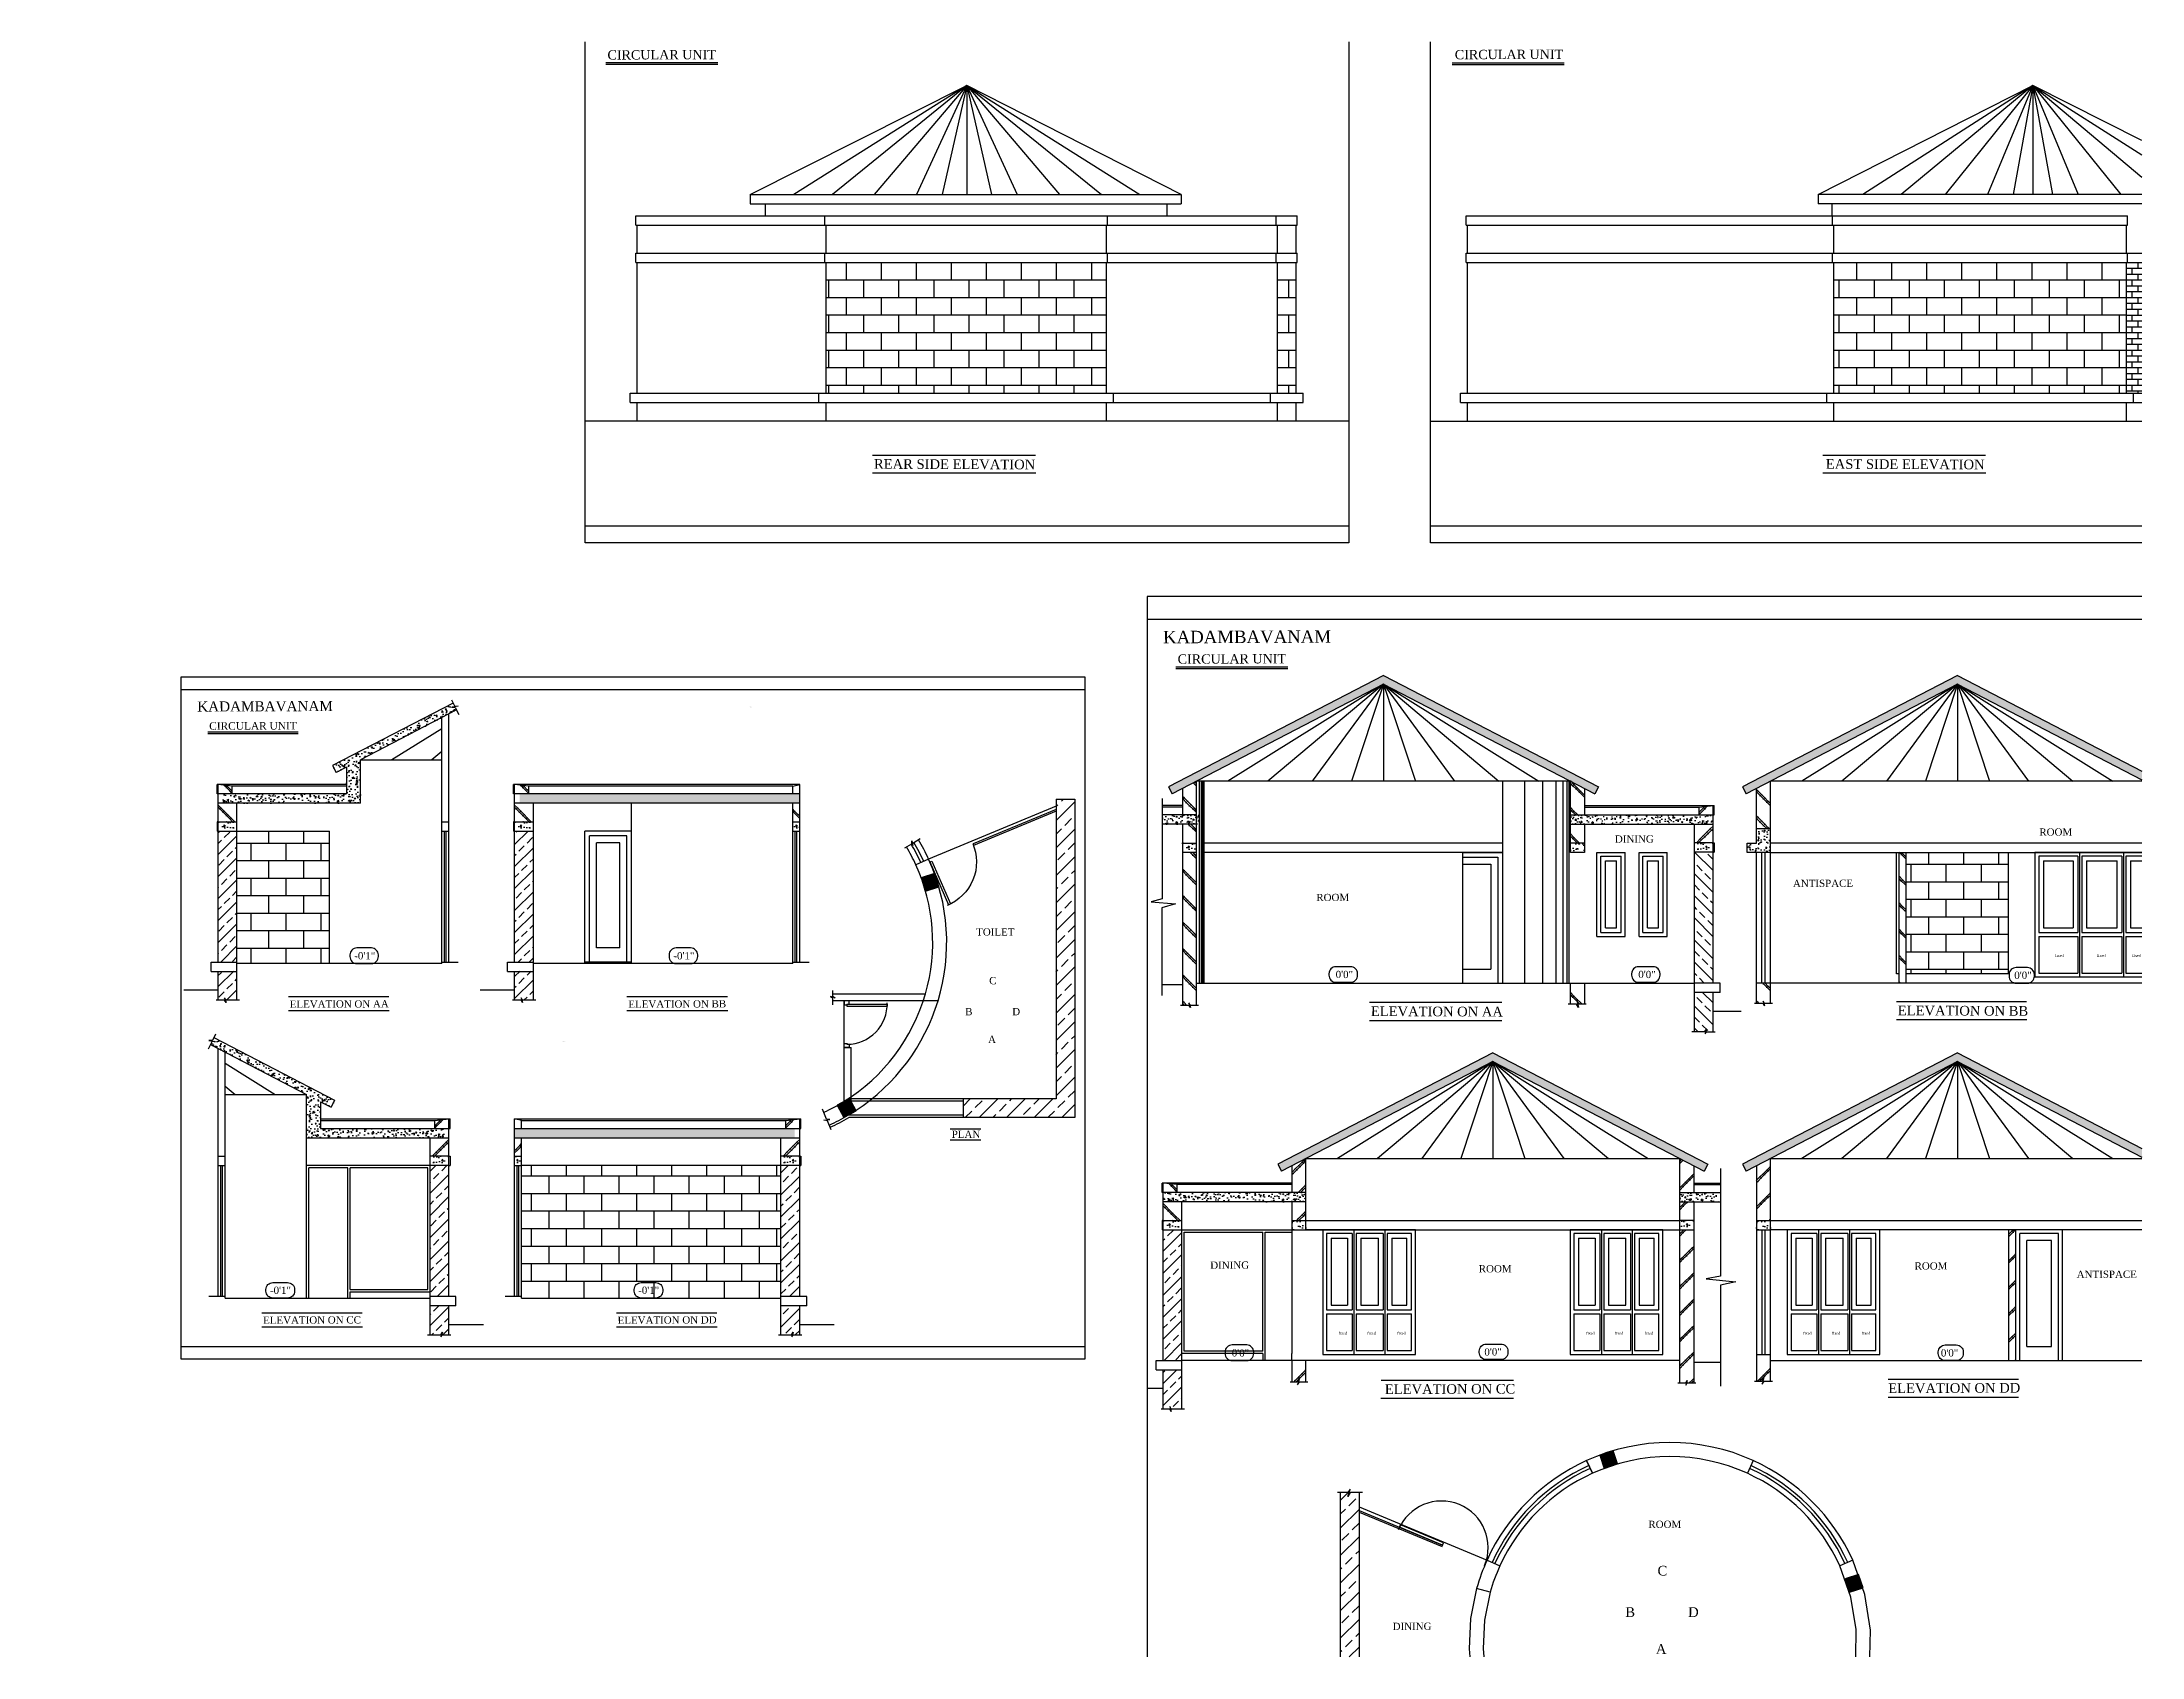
# Paper-space layout 'Layout1' of a CAD drawing. Extents: x 1.03 to 9.29, y 0.79 to 7.14.
# The model-space entities are those that its viewports show. They can reach past a viewport. Long polylines and large blocks are cut down to what shows.
import ezdxf
from ezdxf.enums import TextEntityAlignment as Align

# ---------------------------------------------------------------- set-up
doc = ezdxf.new("R2010")
doc.units = 0
doc.header["$LTSCALE"] = 20
doc.header["$MEASUREMENT"] = 0
doc.linetypes.add('HIDDEN', pattern=[0.375, 0.25, -0.125])
doc.layers.get('0').update_dxf_attribs({"linetype": 'CONTINUOUS'})
for name, color, linetype in [('border', 230, 'CONTINUOUS'), ('COLUMN', 31, 'CONTINUOUS'), ('DETTEXT', 7, 'CONTINUOUS'), ('DIMLINE', 254, 'CONTINUOUS'), ('DOOR', 1, 'CONTINUOUS'), ('FRAME', 2, 'CONTINUOUS'), ('glass', 4, 'CONTINUOUS'), ('HATCH', 8, 'CONTINUOUS'), ('levels', 2, 'CONTINUOUS'), ('SHUTTER', 7, 'CONTINUOUS'), ('Stone', 8, 'CONTINUOUS'), ('TEXTS', 2, 'CONTINUOUS'), ('TILE', 22, 'CONTINUOUS'), ('wall', 13, 'CONTINUOUS'), ('window', 4, 'CONTINUOUS')]:
    doc.layers.add(name, color=color, linetype=linetype)
doc.layers.add('correct', color=230, linetype='CONTINUOUS', plot=False)
doc.layers.get('DIMLINE').off()
doc.styles.add('STYLE1', font='times_2.ttf')
pattern_1 = [(135, (96717.773, 71098.386), (8.4852814, 8.4852814), [3, 0]), (135, (96718.48, 71099.093), (8.4852814, 8.4852814), [3, 0])]
pattern_2 = [(130, (22105.912, 5087.5297), (-7.1726018, -0.6275213), [0.75, -8.25]), (185, (22105.912, 5087.53), (1.3875133, 7.5219213), [0.6, -6.6]), (79.5486, (22105.3144, 5087.4774), (-5.7850938, 6.8943954), [0.637402, -7.011421]), (133.8158, (22105.912, 5089.53), (-10.6724105, -1.65519), [1.125, -12.375]), (83.3644, (22105.023, 5089.392), (-9.346627, 9.7411787), [0.956103, -10.51713]), (188.8158, (22105.912, 5089.53), (-9.3466195, 9.741186), [0.9, -9.9]), (159, (22104.912, 5089.0297), (-5.9690705, -4.0261889), [0.75, -8.25]), (214, (22104.912, 5089.03), (-2.4331533, 7.2515005), [0.6, -6.6]), (108.5486, (22104.415, 5088.694), (-8.4022263, 3.225305), [0.637402, -7.011421]), (142.5, (22105.912, 5087.5297), (-0.12159855, 3.32893854), [0, -6.52, 0, -6.7, 0, -6.625]), (172.5, (22105.912, 5087.5297), (-2.6306954, 3.9441171), [0, -3.82, 0, -6.37, 0, -2.525]), (212.5, (22108.142, 5087.5297), (-5.33822436, -0.22554872), [0, -2.5, 0, -7.8, 0, -10.35]), (222.5, (22109.142, 5087.5297), (-5.8318617, 1.0010498), [0, -3.25, 0, -5.18, 0, -7.35])]
pattern_3 = [(135, (97086.282, 71098.386), (8.4852814, 8.4852814), [3, 0]), (135, (97086.989, 71099.093), (8.4852814, 8.4852814), [3, 0])]
pattern_4 = [(45, (-95277.792, 70856.032), (-8.4852814, 8.4852814), [3, 0]), (45, (-95278.499, 70856.739), (-8.4852814, 8.4852814), [3, 0])]
pattern_5 = [(50, (-20665.931, 4845.1755), (7.1726018, -0.6275213), [0.75, -8.25]), (355, (-20665.931, 4845.1755), (-1.3875133, 7.5219213), [0.6, -6.6]), (100.4514, (-20665.3335, 4845.123), (5.7850938, 6.8943954), [0.637402, -7.011421]), (46.1842, (-20665.931, 4847.1755), (10.6724105, -1.65519), [1.125, -12.375]), (96.6356, (-20665.042, 4847.038), (9.346627, 9.7411787), [0.956103, -10.51713]), (351.1842, (-20665.931, 4847.175), (9.3466195, 9.741186), [0.9, -9.9]), (21, (-20664.931, 4846.6755), (5.9690705, -4.0261889), [0.75, -8.25]), (326, (-20664.931, 4846.6755), (2.4331533, 7.2515005), [0.6, -6.6]), (71.4514, (-20664.434, 4846.34), (8.4022263, 3.225305), [0.637402, -7.011421]), (37.5, (-20665.9312, 4845.1755), (0.12159855, 3.32893854), [0, -6.52, 0, -6.7, 0, -6.625]), (7.5, (-20665.9312, 4845.1755), (2.6306954, 3.9441171), [0, -3.82, 0, -6.37, 0, -2.525]), (327.5, (-20668.1612, 4845.1755), (5.33822436, -0.22554872), [0, -2.5, 0, -7.8, 0, -10.35]), (317.5, (-20669.161, 4845.1755), (5.8318617, 1.0010498), [0, -3.25, 0, -5.18, 0, -7.35])]
pattern_6 = [(45, (-94979.514, 70856.032), (-8.4852814, 8.4852814), [3, 0]), (45, (-94980.221, 70856.739), (-8.4852814, 8.4852814), [3, 0])]
pattern_7 = [(45, (-98.289, 13.591), (-7.07107, 7.07107), []), (45, (-91.218, 13.591), (-7.07107, 7.07107), [5, -2.5])]
pattern_8 = [(0, (-98.289, 13.591), (0, 11.25), []), (90, (-98.29, 13.59), (-22.5, 1e-15), [11.25, -11.25]), (90, (-87.04, 13.59), (-22.5, 1e-15), [-11.25, 11.25])]

psp = doc.layouts.get("Layout1")

msp = doc.modelspace()

# ---------------------------------------------------------------- texts
at = {"layer": 'DETTEXT', "color": 7, "style": 'STYLE1'}
for p in [(1116.1, 435.5), (1143, 435.5), (1165.7, 435.5), (656.1, 192.9), (674.5, 192.9), (693.7, 192.9), (815, 192.9), (833.4, 192.9), (852.6, 192.9), (954.3, 192.9), (972.8, 192.9), (992, 192.9)]:
    msp.add_text('fixed', height=1.75, dxfattribs=at).set_placement(p)
at = {"layer": 'TEXTS', "style": 'STYLE1'}
for s, height, rotation, p in [('KADAMBAVANAM', 7.984, 0.2084, (180.6, 1024.8)), ('KADAMBAVANAM', 7.984, 0.2084, (720.6, 1025.6)), ('REAR SIDE ELEVATION', 6.199, 359.7916, (357.8, 748.9)), ('EAST SIDE ELEVATION', 6.199, 359.7916, (968.9, 748.9)), ('KADAMBAVANAM', 7.984, 0.2084, (543.4, 636.8)), ('KADAMBAVANAM', 6.447, 0.2084, (-76.7, 593)), ('DINING', 4.65, 0.2084, (833.5, 508.8)), ('ROOM', 4.65, 0.2084, (1106, 513.3)), ('ROOM', 4.65, 0.2084, (641.8, 471.3)), ('ANTISPACE', 4.65, 0.2084, (947.8, 480.3)), ('TOILET', 4.65, 359.7916, (423.4, 449.2)), ('-0\'1"', 4.65, 359.7916, (24.1, 433.9)), ('-0\'1"', 4.65, 359.7916, (229, 433.9)), ('0\'0"', 4.65, 359.7916, (654.2, 421.9)), ('0\'0"', 4.65, 359.7916, (848.5, 421.9)), ('0\'0"', 4.65, 359.7916, (1089.9, 421.4)), ('ELEVATION ON AA', 4.649, 0.2084, (-17.3, 402.8)), ('ELEVATION ON BB', 4.649, 0.2084, (200.1, 402.8)), ('ELEVATION ON AA', 6.199, 359.7916, (676.8, 397.5)), ('ELEVATION ON BB', 6.199, 359.7916, (1015.1, 398)), ('PLAN', 4.65, 359.7916, (407.7, 319.3)), ('DINING', 4.65, 0.2084, (573.7, 235.2)), ('ROOM', 4.65, 0.2084, (746.1, 232.9)), ('ROOM', 4.65, 0.2084, (1025.9, 234.7)), ('ANTISPACE', 4.65, 0.2084, (1130, 229.3)), ('-0\'1"', 4.65, 0.2084, (-30, 219.1)), ('-0\'1"', 4.65, 0.2084, (206.4, 219.1)), ('ELEVATION ON CC', 4.649, 0.2084, (-34.4, 199.9)), ('ELEVATION ON DD', 4.649, 0.2084, (193.2, 199.9)), ('0\'0"', 4.65, 359.7916, (587.5, 178.9)), ('0\'0"', 4.65, 0.2084, (749.7, 179.5)), ('0\'0"', 4.65, 0.2084, (1042.8, 178.9)), ('ELEVATION ON DD', 6.199, 0.2084, (1009, 155.4)), ('ELEVATION ON CC', 6.199, 0.2084, (685.8, 154.8)), ('ROOM', 4.65, 0.2084, (855, 68.8)), ('DINING', 4.65, 0.2084, (690.8, 3.3))]:
    msp.add_text(s, height=height, rotation=rotation, dxfattribs=at).set_placement(p)
at = {"layer": 'TEXTS', "color": 7, "style": 'STYLE1'}
for height, p in [(5.988, (186.7, 1011.6)), (5.988, (730.7, 1011.8)), (5.988, (552.8, 623.7)), (4.835, (-69, 581.3))]:
    msp.add_text('CIRCULAR UNIT', height=height, rotation=0.2084, dxfattribs=at).set_placement(p)
at = {"layer": 'TEXTS', "style": 'STYLE1'}
for s, height, p in [('C', 4.65, (434.1, 417.9)), ('B', 4.65, (418.7, 398)), ('D', 4.65, (449.1, 398)), ('A', 4.65, (433.6, 380.2)), ('C', 6.2, (864, 38.3)), ('B', 6.2, (843.3, 11.7)), ('D', 6.2, (883.9, 11.7)), ('A', 6.2, (863.2, -12))]:
    msp.add_text(s, height=height, rotation=359.7916, dxfattribs=at).set_placement(p, align=Align.CENTER)

# ---------------------------------------------------------------- blocks, each defined once
blk = doc.blocks.new('DR1H1802')
at = {"color": 0}
for p, q in [((-0.5, 0.1125), (-1.5, 0.1125)), ((-1.5, 0.0625), (-1.5, 0.1125)), ((-0.5, 0.0625), (-1.5, 0.0625)), ((-0.5, 0.0625), (-0.5, 0.1125)), ((-0.5, 0.09375), (-0.5, 0.09375))]:
    blk.add_line(p, q, dxfattribs=at)
blk.add_arc((-0.5, 0), 1, 0, 180, dxfattribs=at)
blk = doc.blocks.new('DR1H902')
at = {"color": 0}
for p, q in [((-0.5, 0), (-0.5, 1)), ((-0.5, 1), (-0.45, 1)), ((-0.45, 0), (-0.45, 1)), ((-0.5, 0), (-0.45, 0))]:
    blk.add_line(p, q, dxfattribs=at)
blk.add_arc((-0.5, 0), 1, 0, 91.707, dxfattribs=at)
blk = doc.blocks.new('A$C3B4262AC')
at = {"layer": 'DOOR'}
for p, q in [((0, 4), (0, 0)), ((2.5, 4), (0, 4)), ((0, 0), (3, 0)), ((2.5, 2.25), (2.5, 4)), ((3, 2.25), (2.5, 2.25)), ((3, 0), (3, 2.25))]:
    blk.add_line(p, q, dxfattribs=at)
blk = doc.blocks.new('A$C1F9E242A')
blk.add_blockref('A$C3B4262AC', (0, 0))
at = {"xscale": -1}
blk.add_blockref('A$C3B4262AC', (36, 0), dxfattribs=at)
at = {"layer": 'DOOR', "xscale": -31, "yscale": 31, "zscale": 68.88888888888889}
blk.add_blockref('DR1H902', (18, 2.2), dxfattribs=at)
blk = doc.blocks.new('*U18')
at = {"xscale": 1.333333333333333, "yscale": 1.333333333333333, "zscale": 1.333333333333333}
blk.add_blockref('A$C1F9E242A', (-44, -5.4), dxfattribs=at)

# ---------------------------------------------------------------- hatches: boundary and pattern name
at = {"layer": 'HATCH'}
h = msp.add_hatch(dxfattribs=at)
h.set_pattern_fill('AR-CONC', color=8, style=0)
h.set_pattern_definition([(130, (96890.131, 72840.1344), (-7.17260183, -0.62752135), [0.75, -8.25]), (185, (96890.131, 72840.1344), (1.38751334, 7.52192134), [0.6, -6.6]), (79.5486, (96889.533, 72840.082), (-5.7850938, 6.89439542), [0.6374019, -7.0114211]), (133.8158, (96890.131, 72842.134), (-10.6724105, -1.65519014), [1.125, -12.375]), (83.3644, (96889.241, 72841.996), (-9.3466271, 9.7411787), [0.9561029, -10.51713]), (188.8158, (96890.131, 72842.134), (-9.3466195, 9.741186), [0.9, -9.9]), (159, (96889.131, 72841.6344), (-5.96907052, -4.0261889), [0.75, -8.25]), (214, (96889.131, 72841.6344), (-2.4331533, 7.25150045), [0.6, -6.6]), (108.5486, (96888.6334, 72841.299), (-8.4022263, 3.22530497), [0.6374019, -7.0114211]), (142.5, (96890.1308, 72840.1344), (-0.121598553, 3.32893854), [0, -6.52, 0, -6.7, 0, -6.625]), (172.5, (96890.1308, 72840.1344), (-2.63069537, 3.94411712), [0, -3.82, 0, -6.37, 0, -2.525]), (212.5, (96892.3608, 72840.1344), (-5.33822436, -0.22554872), [0, -2.5, 0, -7.8, 0, -10.35]), (222.5, (96893.361, 72840.1344), (-5.8318617, 1.00104982), [0, -3.25, 0, -5.18, 0, -7.35])])
h.paths.add_polyline_path([(626.5, 586), (625.4, 585.4), (624.6, 585), (546.9, 544.7), (549.2, 540.2), (684.9, 610.6), (820.6, 540.2), (822.9, 544.7), (684.9, 616.2)])
h = msp.add_hatch(dxfattribs=at)
h.set_pattern_fill('AR-CONC', color=8, style=0)
h.set_pattern_definition([(130, (97258.64, 72840.1344), (-7.17260183, -0.62752135), [0.75, -8.25]), (185, (97258.64, 72840.1344), (1.38751334, 7.52192134), [0.6, -6.6]), (79.5486, (97258.0425, 72840.082), (-5.7850938, 6.89439542), [0.6374019, -7.0114211]), (133.8158, (97258.64, 72842.134), (-10.6724105, -1.65519014), [1.125, -12.375]), (83.3644, (97257.751, 72841.996), (-9.3466271, 9.7411787), [0.9561029, -10.51713]), (188.8158, (97258.64, 72842.134), (-9.3466195, 9.741186), [0.9, -9.9]), (159, (97257.64, 72841.6344), (-5.96907052, -4.0261889), [0.75, -8.25]), (214, (97257.64, 72841.6344), (-2.4331533, 7.25150045), [0.6, -6.6]), (108.5486, (97257.143, 72841.299), (-8.4022263, 3.22530497), [0.6374019, -7.0114211]), (142.5, (97258.6402, 72840.1344), (-0.121598553, 3.32893854), [0, -6.52, 0, -6.7, 0, -6.625]), (172.5, (97258.6402, 72840.1344), (-2.63069537, 3.94411712), [0, -3.82, 0, -6.37, 0, -2.525]), (212.5, (97260.8702, 72840.1344), (-5.33822436, -0.22554872), [0, -2.5, 0, -7.8, 0, -10.35]), (222.5, (97261.87, 72840.1344), (-5.8318617, 1.00104982), [0, -3.25, 0, -5.18, 0, -7.35])])
h.paths.add_polyline_path([(995, 586), (993.9, 585.4), (993.1, 585), (948.5, 561.8), (915.4, 544.7), (917.7, 540.2), (983.4, 574.3), (1053.4, 610.6), (1092.1, 590.5), (1120.3, 575.9), (1189.1, 540.2), (1191.4, 544.7), (1123.2, 580.1), (1094.8, 594.8), (1053.4, 616.2)])
h = msp.add_hatch(dxfattribs=at)
h.set_pattern_fill('AR-CONC', color=256, style=0)
h.set_pattern_definition([(130, (21569.179, 5107.121), (-7.1726018, -0.6275213), [0.75, -8.25]), (185, (21569.179, 5107.121), (1.3875133, 7.5219213), [0.6, -6.6]), (79.5486, (21568.5814, 5107.0684), (-5.7850938, 6.8943954), [0.637402, -7.011421]), (133.8158, (21569.179, 5109.121), (-10.6724105, -1.65519), [1.125, -12.375]), (83.3644, (21568.29, 5108.983), (-9.346627, 9.7411787), [0.956103, -10.51713]), (188.8158, (21569.179, 5109.121), (-9.3466195, 9.741186), [0.9, -9.9]), (159, (21568.179, 5108.621), (-5.9690705, -4.0261889), [0.75, -8.25]), (214, (21568.179, 5108.621), (-2.4331533, 7.2515005), [0.6, -6.6]), (108.5486, (21567.682, 5108.285), (-8.4022263, 3.225305), [0.637402, -7.011421]), (142.5, (21569.1792, 5107.1207), (-0.12159855, 3.32893854), [0, -6.52, 0, -6.7, 0, -6.625]), (172.5, (21569.179, 5107.1207), (-2.6306954, 3.9441171), [0, -3.82, 0, -6.37, 0, -2.525]), (212.5, (21571.4092, 5107.1207), (-5.33822436, -0.22554872), [0, -2.5, 0, -7.8, 0, -10.35]), (222.5, (21572.409, 5107.1207), (-5.8318617, 1.0010498), [0, -3.25, 0, -5.18, 0, -7.35])])
h.paths.add_polyline_path([(-60.1, 540.2), (19.1, 540.2), (19.1, 557.3), (12.4, 553.8), (10.1, 558.3), (28.6, 567.8), (87.6, 598.4), (89.8, 594), (28.1, 562), (28.1, 534.2), (-60.1, 534.2)])
h = msp.add_hatch(dxfattribs=at)
h.set_pattern_fill('AR-CONC', color=256, style=0)
h.set_pattern_definition([(130, (21759.5134, 5107.121), (-7.1726018, -0.6275213), [0.75, -8.25]), (185, (21759.513, 5107.121), (1.3875133, 7.5219213), [0.6, -6.6]), (79.5486, (21758.9156, 5107.0684), (-5.7850938, 6.8943954), [0.637402, -7.011421]), (133.8158, (21759.513, 5109.121), (-10.6724105, -1.65519), [1.125, -12.375]), (83.3644, (21758.624, 5108.983), (-9.346627, 9.7411787), [0.956103, -10.51713]), (188.8158, (21759.513, 5109.121), (-9.3466195, 9.741186), [0.9, -9.9]), (159, (21758.5134, 5108.621), (-5.9690705, -4.0261889), [0.75, -8.25]), (214, (21758.513, 5108.621), (-2.4331533, 7.2515005), [0.6, -6.6]), (108.5486, (21758.016, 5108.285), (-8.4022263, 3.225305), [0.637402, -7.011421]), (142.5, (21759.5134, 5107.1207), (-0.12159855, 3.32893854), [0, -6.52, 0, -6.7, 0, -6.625]), (172.5, (21759.5134, 5107.1207), (-2.6306954, 3.9441171), [0, -3.82, 0, -6.37, 0, -2.525]), (212.5, (21761.7434, 5107.1207), (-5.33822436, -0.22554872), [0, -2.5, 0, -7.8, 0, -10.35]), (222.5, (21762.7434, 5107.1207), (-5.8318617, 1.0010498), [0, -3.25, 0, -5.18, 0, -7.35])])
h.paths.add_polyline_path([(130.3, 540.2), (310.1, 540.2), (310.1, 534.2), (130.3, 534.2)])
h.paths.add_polyline_path([(279, 596.2), (277.3, 595.9), (279.3, 595.7), (280.1, 594)])
h = msp.add_hatch(dxfattribs=at)
h.set_pattern_fill('BRICK HATCH', color=8, angle=45, style=0)
h.set_pattern_definition([(135, (96177.875, 71111.977), (8.4852814, 8.4852814), [3, 0]), (135, (96178.582, 71112.684), (8.4852814, 8.4852814), [3, 0])])
h.paths.add_polyline_path([(-54.2, 540.2), (-54.2, 545.2), (-63.2, 546.2), (-63.2, 540.2)])
h = msp.add_hatch(dxfattribs=at)
h.set_pattern_fill('BRICK HATCH', color=8, angle=45, style=0)
h.set_pattern_definition([(135, (96368.209, 71111.977), (8.4852814, 8.4852814), [3, 0]), (135, (96368.916, 71112.684), (8.4852814, 8.4852814), [3, 0])])
h.paths.add_polyline_path([(136.1, 540.2), (136.1, 545.2), (127.1, 546.2), (127.1, 540.2)])
h = msp.add_hatch(dxfattribs=at)
h.set_pattern_fill('BRICK HATCH', color=8, angle=45, style=0)
h.set_pattern_definition([(135, (96717.773, 71094.033), (8.4852814, 8.4852814), [3, 0]), (135, (96718.48, 71094.74), (8.4852814, 8.4852814), [3, 0])])
h.paths.add_polyline_path([(555.9, 526.6), (555.9, 543.7), (564.9, 548.4), (564.9, 526.6)])
h = msp.add_hatch(dxfattribs=at)
h.set_pattern_fill('BRICK HATCH', color=8, angle=45, style=0)
h.set_pattern_definition(pattern_1)
h.paths.add_polyline_path([(804.9, 526.6), (813.9, 526.6), (813.9, 543.7), (804.9, 548.4)])
h.paths.add_polyline_path([(813.9, 520.6), (804.9, 520.6), (804.9, 508.6), (813.9, 508.6)])
h = msp.add_hatch(dxfattribs=at)
h.set_pattern_fill('BRICK HATCH', color=8, angle=45, style=0)
h.set_pattern_definition(pattern_3)
h.paths.add_polyline_path([(924.4, 517.6), (933.4, 517.6), (933.4, 548.4), (924.4, 543.7)])
h = msp.add_hatch(dxfattribs=at)
h.set_pattern_fill('BRICK HATCH', color=8, angle=45, style=0)
h.set_pattern_definition([(135, (97086.282, 71144.16), (8.4852814, 8.4852814), [3, 0]), (135, (97086.989, 71144.867), (8.4852814, 8.4852814), [3, 0])])
h.paths.add_polyline_path([(1173.4, 508.6), (1182.4, 508.6), (1182.4, 543.7), (1173.4, 548.4)])
h = msp.add_hatch(dxfattribs=at)
h.set_pattern_fill('BRICK HATCH', color=8, angle=45, style=0)
h.set_pattern_definition([(135, (96177.875, 71094.088), (8.4852814, 8.4852814), [3, 0]), (135, (96178.582, 71094.795), (8.4852814, 8.4852814), [3, 0])])
h.paths.add_polyline_path([(-51.2, 522.3), (-51.2, 534.2), (-63.2, 534.2), (-63.2, 522.3)])
h = msp.add_hatch(dxfattribs=at)
h.set_pattern_fill('BRICK HATCH', color=8, angle=45, style=0)
h.set_pattern_definition([(135, (96368.209, 71094.088), (8.4852814, 8.4852814), [3, 0]), (135, (96368.916, 71094.795), (8.4852814, 8.4852814), [3, 0])])
h.paths.add_polyline_path([(139.1, 522.3), (139.1, 534.2), (127.1, 534.2), (127.1, 522.3)])
h = msp.add_hatch(dxfattribs=at)
h.set_pattern_fill('BRICK HATCH', color=8, angle=45, style=0)
h.set_pattern_definition([(135, (96544.061, 71094.088), (8.4852814, 8.4852814), [3, 0]), (135, (96544.768, 71094.795), (8.4852814, 8.4852814), [3, 0])])
h.paths.add_polyline_path([(310.1, 522.3), (310.1, 534.2), (305.6, 534.2), (305.6, 522.3)])
h = msp.add_hatch(dxfattribs=at)
h.set_pattern_fill('ANSI33', color=256, scale=50, style=0)
h.set_pattern_definition([(45, (-95752.523, 73541.921), (-8.8388348, 8.8388348), []), (45, (-95743.684, 73541.921), (-8.8388348, 8.8388348), [6.25, -3.125])])
h.paths.add_polyline_path([(474.7, 344.3), (415.2, 344.3), (415.2, 332.3), (486.7, 332.3), (486.7, 536.7), (474.7, 536.7)])
h = msp.add_hatch(dxfattribs=at)
h.set_pattern_fill('AR-CONC', color=256, style=0)
h.set_pattern_definition([(130, (22107.577, 5093.5297), (-7.1726018, -0.6275213), [0.75, -8.25]), (185, (22107.577, 5093.53), (1.3875133, 7.5219213), [0.6, -6.6]), (79.5486, (22106.9795, 5093.4774), (-5.7850938, 6.8943954), [0.637402, -7.011421]), (133.8158, (22107.577, 5095.53), (-10.6724105, -1.65519), [1.125, -12.375]), (83.3644, (22106.688, 5095.392), (-9.346627, 9.7411787), [0.956103, -10.51713]), (188.8158, (22107.577, 5095.53), (-9.3466195, 9.741186), [0.9, -9.9]), (159, (22106.577, 5095.0297), (-5.9690705, -4.0261889), [0.75, -8.25]), (214, (22106.577, 5095.03), (-2.4331533, 7.2515005), [0.6, -6.6]), (108.5486, (22106.08, 5094.694), (-8.4022263, 3.225305), [0.637402, -7.011421]), (142.5, (22107.5772, 5093.5297), (-0.12159855, 3.32893854), [0, -6.52, 0, -6.7, 0, -6.625]), (172.5, (22107.5772, 5093.5297), (-2.6306954, 3.9441171), [0, -3.82, 0, -6.37, 0, -2.525]), (212.5, (22109.8072, 5093.5297), (-5.33822436, -0.22554872), [0, -2.5, 0, -7.8, 0, -10.35]), (222.5, (22110.807, 5093.5297), (-5.8318617, 1.0010498), [0, -3.25, 0, -5.18, 0, -7.35])])
h.paths.add_polyline_path([(542.8, 520.6), (542.8, 526.6), (566.5, 526.6), (566.5, 520.6)])
h = msp.add_hatch(dxfattribs=at)
h.set_pattern_fill('AR-CONC', color=256, style=0)
h.set_pattern_definition([(50, (-20736.163, 5093.5297), (7.1726018, -0.6275213), [0.75, -8.25]), (355, (-20736.163, 5093.53), (-1.3875133, 7.5219213), [0.6, -6.6]), (100.4514, (-20735.5655, 5093.4774), (5.7850938, 6.8943954), [0.637402, -7.0114211]), (46.1842, (-20736.163, 5095.53), (10.6724105, -1.65519), [1.125, -12.375]), (96.6356, (-20735.274, 5095.392), (9.346627, 9.7411787), [0.956103, -10.51713]), (351.1842, (-20736.163, 5095.53), (9.3466195, 9.741186), [0.9, -9.9]), (21, (-20735.163, 5095.0297), (5.9690705, -4.0261889), [0.75, -8.25]), (326, (-20735.163, 5095.03), (2.4331533, 7.2515005), [0.6, -6.6]), (71.4514, (-20734.666, 5094.694), (8.4022263, 3.225305), [0.637402, -7.011421]), (37.5, (-20736.1632, 5093.5297), (0.12159855, 3.32893854), [0, -6.52, 0, -6.7, 0, -6.625]), (7.5, (-20736.163, 5093.5297), (2.6306954, 3.9441171), [0, -3.82, 0, -6.37, 0, -2.525]), (327.5, (-20738.3932, 5093.5297), (5.33822436, -0.22554872), [0, -2.5, 0, -7.8, 0, -10.35]), (317.5, (-20739.393, 5093.5297), (5.8318617, 1.0010498), [0, -3.25, 0, -5.18, 0, -7.35])])
h.paths.add_polyline_path([(896.5, 526.6), (896.5, 520.6), (804.9, 520.6), (804.9, 526.6)])
h = msp.add_hatch(dxfattribs=at)
h.set_pattern_fill('BRICK HATCH', color=8, angle=45, style=0)
h.set_pattern_definition([(45, (-95344.654, 71098.386), (-8.4852814, 8.4852814), [3, 0]), (45, (-95345.361, 71099.093), (-8.4852814, 8.4852814), [3, 0])])
h.paths.add_polyline_path([(887.5, 526.6), (887.5, 531.6), (896.5, 532.6), (896.5, 526.6)])
h = msp.add_hatch(dxfattribs=at)
h.set_pattern_fill('AR-CONC', color=256, style=0)
h.set_pattern_definition([(130, (21486.7987, 5101.121), (-7.1726018, -0.6275213), [0.75, -8.25]), (185, (21486.799, 5101.121), (1.3875133, 7.5219213), [0.6, -6.6]), (79.5486, (21486.201, 5101.0684), (-5.7850938, 6.8943954), [0.637402, -7.011421]), (133.8158, (21486.799, 5103.121), (-10.6724105, -1.65519), [1.125, -12.375]), (83.3644, (21485.909, 5102.983), (-9.346627, 9.7411787), [0.956103, -10.51713]), (188.8158, (21486.799, 5103.121), (-9.3466195, 9.741186), [0.9, -9.9]), (159, (21485.7987, 5102.621), (-5.9690705, -4.0261889), [0.75, -8.25]), (214, (21485.799, 5102.621), (-2.4331533, 7.2515005), [0.6, -6.6]), (108.5486, (21485.301, 5102.285), (-8.4022263, 3.225305), [0.637402, -7.011421]), (142.5, (21486.7987, 5101.1207), (-0.12159855, 3.32893854), [0, -6.52, 0, -6.7, 0, -6.625]), (172.5, (21486.7987, 5101.1207), (-2.6306954, 3.9441171), [0, -3.82, 0, -6.37, 0, -2.525]), (212.5, (21489.0287, 5101.1207), (-5.33822436, -0.22554872), [0, -2.5, 0, -7.8, 0, -10.35]), (222.5, (21490.0287, 5101.1207), (-5.8318617, 1.0010498), [0, -3.25, 0, -5.18, 0, -7.35])])
h.paths.add_polyline_path([(-63.2, 522.3), (-51.2, 522.3), (-51.2, 516.3), (-63.2, 516.3)])
h = msp.add_hatch(dxfattribs=at)
h.set_pattern_fill('ANSI33', color=256, scale=40, style=0)
h.set_pattern_definition(pattern_7)
h.paths.add_polyline_path([(-51.2, 516.3), (-63.2, 516.3), (-63.2, 432.3), (-51.2, 432.3)])
h.paths.add_polyline_path([(-63.2, 407.6), (-59.1, 407.6), (-58.1, 406.3), (-59.1, 409.2), (-58.1, 407.6), (-51.2, 407.6), (-51.2, 426.3), (-63.2, 426.3)])
h = msp.add_hatch(dxfattribs=at)
h.set_pattern_fill('AR-CONC', color=256, style=0)
h.set_pattern_definition([(130, (21677.133, 5101.121), (-7.1726018, -0.6275213), [0.75, -8.25]), (185, (21677.133, 5101.121), (1.3875133, 7.5219213), [0.6, -6.6]), (79.5486, (21676.535, 5101.0684), (-5.7850938, 6.8943954), [0.637402, -7.011421]), (133.8158, (21677.133, 5103.121), (-10.6724105, -1.65519), [1.125, -12.375]), (83.3644, (21676.243, 5102.983), (-9.346627, 9.7411787), [0.956103, -10.51713]), (188.8158, (21677.133, 5103.121), (-9.3466195, 9.741186), [0.9, -9.9]), (159, (21676.133, 5102.621), (-5.9690705, -4.0261889), [0.75, -8.25]), (214, (21676.133, 5102.621), (-2.4331533, 7.2515005), [0.6, -6.6]), (108.5486, (21675.6354, 5102.285), (-8.4022263, 3.225305), [0.637402, -7.011421]), (142.5, (21677.1328, 5101.1207), (-0.12159855, 3.32893854), [0, -6.52, 0, -6.7, 0, -6.625]), (172.5, (21677.133, 5101.1207), (-2.6306954, 3.9441171), [0, -3.82, 0, -6.37, 0, -2.525]), (212.5, (21679.3628, 5101.1207), (-5.33822436, -0.22554872), [0, -2.5, 0, -7.8, 0, -10.35]), (222.5, (21680.363, 5101.1207), (-5.8318617, 1.0010498), [0, -3.25, 0, -5.18, 0, -7.35])])
h.paths.add_polyline_path([(127.1, 522.3), (139.1, 522.3), (139.1, 516.3), (127.1, 516.3)])
h = msp.add_hatch(dxfattribs=at)
h.set_pattern_fill('ANSI33', color=256, scale=40, style=0)
h.set_pattern_definition(pattern_7)
h.paths.add_polyline_path([(139.1, 516.3), (127.1, 516.3), (127.1, 432.3), (139.1, 432.3)])
h.paths.add_polyline_path([(127.1, 407.6), (131.3, 407.6), (132.2, 406.3), (131.3, 409.2), (132.2, 407.6), (139.1, 407.6), (139.1, 426.3), (127.1, 426.3)])
h = msp.add_hatch(dxfattribs=at)
h.set_pattern_fill('AR-CONC', color=256, style=0)
h.set_pattern_definition([(130, (21854.0585, 5101.121), (-7.1726018, -0.6275213), [0.75, -8.25]), (185, (21854.0585, 5101.121), (1.3875133, 7.5219213), [0.6, -6.6]), (79.5486, (21853.461, 5101.0684), (-5.7850938, 6.8943954), [0.637402, -7.011421]), (133.8158, (21854.0585, 5103.121), (-10.6724105, -1.65519), [1.125, -12.375]), (83.3644, (21853.169, 5102.983), (-9.346627, 9.7411787), [0.956103, -10.51713]), (188.8158, (21854.058, 5103.121), (-9.3466195, 9.741186), [0.9, -9.9]), (159, (21853.0585, 5102.621), (-5.9690705, -4.0261889), [0.75, -8.25]), (214, (21853.0585, 5102.621), (-2.4331533, 7.2515005), [0.6, -6.6]), (108.5486, (21852.561, 5102.285), (-8.4022263, 3.225305), [0.637402, -7.011421]), (142.5, (21854.0585, 5101.1207), (-0.12159855, 3.32893854), [0, -6.52, 0, -6.7, 0, -6.625]), (172.5, (21854.0585, 5101.1207), (-2.6306954, 3.9441171), [0, -3.82, 0, -6.37, 0, -2.525]), (212.5, (21856.2885, 5101.1207), (-5.33822436, -0.22554872), [0, -2.5, 0, -7.8, 0, -10.35]), (222.5, (21857.2885, 5101.1207), (-5.8318617, 1.0010498), [0, -3.25, 0, -5.18, 0, -7.35])])
h.paths.add_polyline_path([(310.1, 516.2), (310.1, 522.2), (305.6, 522.2), (305.6, 516.2)])
h = msp.add_hatch(dxfattribs=at)
h.set_pattern_fill('BRICK HATCH', color=8, angle=45, style=0)
h.set_pattern_definition(pattern_1)
h.paths.add_polyline_path([(555.9, 508.6), (564.9, 508.6), (564.9, 520.6), (555.9, 520.6)])
h = msp.add_hatch(dxfattribs=at)
h.set_pattern_fill('BRICK HATCH', color=8, angle=45, style=0)
h.set_pattern_definition([(45, (-95344.654, 71080.497), (-8.4852814, 8.4852814), [3, 0]), (45, (-95345.361, 71081.204), (-8.4852814, 8.4852814), [3, 0])])
h.paths.add_polyline_path([(884.5, 508.7), (884.5, 520.6), (896.5, 520.6), (896.5, 508.7)])
h = msp.add_hatch(dxfattribs=at)
h.set_pattern_fill('AR-CONC', color=8, style=0)
h.set_pattern_definition([(50, (-95803.4005, 72840.1344), (7.17260183, -0.62752135), [0.75, -8.25]), (355, (-95803.4005, 72840.1344), (-1.38751334, 7.52192134), [0.6, -6.6]), (100.4514, (-95802.803, 72840.082), (5.7850938, 6.89439542), [0.6374019, -7.0114211]), (46.1842, (-95803.4005, 72842.134), (10.6724105, -1.65519014), [1.125, -12.375]), (96.6356, (-95802.511, 72841.996), (9.3466271, 9.7411787), [0.9561029, -10.51713]), (351.1842, (-95803.4, 72842.134), (9.3466195, 9.741186), [0.9, -9.9]), (21, (-95802.4005, 72841.6344), (5.96907052, -4.0261889), [0.75, -8.25]), (326, (-95802.4005, 72841.6344), (2.4331533, 7.25150045), [0.6, -6.6]), (71.4514, (-95801.903, 72841.299), (8.4022263, 3.22530497), [0.6374019, -7.0114211]), (37.5, (-95803.4005, 72840.1344), (0.121598553, 3.32893854), [0, -6.52, 0, -6.7, 0, -6.625]), (7.5, (-95803.4005, 72840.1344), (2.63069537, 3.94411712), [0, -3.82, 0, -6.37, 0, -2.525]), (327.5, (-95805.6305, 72840.1344), (5.33822436, -0.22554872), [0, -2.5, 0, -7.8, 0, -10.35]), (317.5, (-95806.6305, 72840.1344), (5.8318617, 1.00104982), [0, -3.25, 0, -5.18, 0, -7.35])])
h.paths.add_polyline_path([(933.4, 517.6), (924.4, 517.6), (924.4, 508.6), (918.4, 508.6), (918.4, 502.6), (924.4, 502.6), (933.4, 502.6)])
h = msp.add_hatch(dxfattribs=at)
h.set_pattern_fill('AR-CONC', color=256, style=0)
h.set_pattern_definition(pattern_2)
h.paths.add_polyline_path([(555.9, 508.6), (564.9, 508.6), (564.9, 502.6), (555.9, 502.6)])
h = msp.add_hatch(dxfattribs=at)
h.set_pattern_fill('BRICK HATCH', color=8, angle=45, style=0)
h.set_pattern_definition(pattern_1)
h.paths.add_polyline_path([(564.9, 502.6), (555.9, 502.6), (555.9, 404.3), (560.5, 404.3), (560, 405.9), (561, 404.3), (564.9, 404.3)])
h = msp.add_hatch(dxfattribs=at)
h.set_pattern_fill('AR-CONC', color=256, style=0)
h.set_pattern_definition(pattern_2)
h.paths.add_polyline_path([(804.9, 508.6), (813.9, 508.6), (813.9, 502.6), (804.9, 502.6)])
h = msp.add_hatch(dxfattribs=at)
h.set_pattern_fill('AR-CONC', color=256, style=0)
h.set_pattern_definition([(50, (-20653.578, 5087.5297), (7.1726018, -0.6275213), [0.75, -8.25]), (355, (-20653.578, 5087.53), (-1.3875133, 7.5219213), [0.6, -6.6]), (100.4514, (-20652.9805, 5087.4774), (5.7850938, 6.8943954), [0.637402, -7.011421]), (46.1842, (-20653.578, 5089.53), (10.6724105, -1.65519), [1.125, -12.375]), (96.6356, (-20652.689, 5089.392), (9.346627, 9.7411787), [0.956103, -10.51713]), (351.1842, (-20653.578, 5089.53), (9.3466195, 9.741186), [0.9, -9.9]), (21, (-20652.578, 5089.0297), (5.9690705, -4.0261889), [0.75, -8.25]), (326, (-20652.578, 5089.03), (2.4331533, 7.2515005), [0.6, -6.6]), (71.4514, (-20652.081, 5088.694), (8.4022263, 3.225305), [0.637402, -7.011421]), (37.5, (-20653.5782, 5087.5297), (0.12159855, 3.32893854), [0, -6.52, 0, -6.7, 0, -6.625]), (7.5, (-20653.5782, 5087.5297), (2.6306954, 3.9441171), [0, -3.82, 0, -6.37, 0, -2.525]), (327.5, (-20655.8082, 5087.5297), (5.33822436, -0.22554872), [0, -2.5, 0, -7.8, 0, -10.35]), (317.5, (-20656.8082, 5087.5297), (5.8318617, 1.0010498), [0, -3.25, 0, -5.18, 0, -7.35])])
h.paths.add_polyline_path([(896.5, 508.7), (884.5, 508.7), (884.5, 502.7), (896.5, 502.7)])
h = msp.add_hatch(dxfattribs=at)
h.set_pattern_fill('ANSI33', color=256, scale=40, style=0)
h.set_pattern_definition([(135, (98436.712, 72840.134), (7.0710678, 7.0710678), []), (135, (98429.641, 72840.134), (7.0710678, 7.0710678), [5, -2.5])])
h.paths.add_polyline_path([(884.5, 412.7), (896.5, 412.7), (896.5, 387.4), (892.3, 387.4), (891.4, 386.1), (892.3, 389), (891.3, 387.5), (884.5, 387.5)])
h.paths.add_polyline_path([(884.5, 502.7), (896.5, 502.7), (896.5, 418.7), (884.5, 418.7)])
h = msp.add_hatch(dxfattribs=at)
h.set_pattern_fill('BRICK HATCH', color=8, angle=45, style=0)
h.set_pattern_definition([(135, (96928.782, 71054.16), (8.4852814, 8.4852814), [3, 0]), (135, (96929.489, 71054.867), (8.4852814, 8.4852814), [3, 0])])
h.paths.add_polyline_path([(1015.9, 418.6), (1020.4, 418.6), (1020.4, 502.6), (1015.9, 502.6)])
h = msp.add_hatch(dxfattribs=at)
h.set_pattern_fill('AR-CONC', color=256, style=0)
h.set_pattern_definition([(130, (22474.4215, 5087.5297), (-7.1726018, -0.6275213), [0.75, -8.25]), (185, (22474.4215, 5087.53), (1.3875133, 7.5219213), [0.6, -6.6]), (79.5486, (22473.824, 5087.4774), (-5.7850938, 6.8943954), [0.637402, -7.011421]), (133.8158, (22474.4215, 5089.53), (-10.6724105, -1.65519), [1.125, -12.375]), (83.3644, (22473.532, 5089.392), (-9.346627, 9.7411787), [0.956103, -10.51713]), (188.8158, (22474.422, 5089.53), (-9.3466195, 9.741186), [0.9, -9.9]), (159, (22473.4215, 5089.0297), (-5.9690705, -4.0261889), [0.75, -8.25]), (214, (22473.4215, 5089.03), (-2.4331533, 7.2515005), [0.6, -6.6]), (108.5486, (22472.924, 5088.694), (-8.4022263, 3.225305), [0.637402, -7.011421]), (142.5, (22474.4215, 5087.5297), (-0.12159855, 3.32893854), [0, -6.52, 0, -6.7, 0, -6.625]), (172.5, (22474.4215, 5087.5297), (-2.6306954, 3.9441171), [0, -3.82, 0, -6.37, 0, -2.525]), (212.5, (22476.6515, 5087.5297), (-5.33822436, -0.22554872), [0, -2.5, 0, -7.8, 0, -10.35]), (222.5, (22477.6515, 5087.5297), (-5.8318617, 1.0010498), [0, -3.25, 0, -5.18, 0, -7.35])])
h.paths.add_polyline_path([(1173.4, 508.6), (1182.4, 508.6), (1182.4, 502.6), (1173.4, 502.6)])
for points in [[(388.1, 486.3), (390.8, 477.7), (399.4, 480.5), (396.6, 489.1)], [(334.2, 340.2), (338.5, 332.3), (346.4, 336.6), (342.1, 344.5)], [(823.8, 115.6), (826.6, 107.1), (835.2, 109.9), (832.4, 118.4)], [(981.4, 36.2), (984.2, 27.6), (992.8, 30.4), (990, 39)]]:
    msp.add_hatch(color=256, dxfattribs=at).paths.add_polyline_path(points)
h = msp.add_hatch(dxfattribs=at)
h.set_pattern_fill('BRICK HATCH', color=8, angle=45, style=0)
h.set_pattern_definition(pattern_1)
h.paths.add_polyline_path([(804.9, 405.1), (808.9, 405.1), (810.2, 403), (809, 407.4), (810.3, 405.1), (813.9, 405.1), (813.9, 418.6), (804.9, 418.6)])
h = msp.add_hatch(dxfattribs=at)
h.set_pattern_fill('BRICK HATCH', color=8, angle=45, style=0)
h.set_pattern_definition(pattern_3)
h.paths.add_polyline_path([(924.4, 405.5), (928.6, 405.5), (929.5, 404.1), (929, 405.5), (933.4, 405.5), (933.4, 418.6), (924.4, 418.6)])
h = msp.add_hatch(dxfattribs=at)
h.set_pattern_fill('BRICK HATCH', color=8, angle=45, style=0)
h.set_pattern_definition([(135, (97086.282, 71116.428), (8.4852814, 8.4852814), [3, 0]), (135, (97086.989, 71117.135), (8.4852814, 8.4852814), [3, 0])])
h.paths.add_polyline_path([(1182.4, 418.6), (1173.4, 418.6), (1173.4, 405.5), (1177.4, 405.5), (1178.7, 403.4), (1177.6, 407.8), (1178.9, 405.5), (1182.4, 405.5)])
h = msp.add_hatch(dxfattribs=at)
h.set_pattern_fill('AR-CONC', color=256, style=0)
h.set_pattern_definition([(50, (-21547.5755, 4892.3416), (7.1726018, -0.6275213), [0.75, -8.25]), (355, (-21547.5755, 4892.3416), (-1.3875133, 7.5219213), [0.6, -6.6]), (100.4514, (-21546.978, 4892.289), (5.7850938, 6.8943954), [0.637402, -7.011421]), (46.1842, (-21547.5755, 4894.342), (10.6724105, -1.65519), [1.125, -12.375]), (96.6356, (-21546.686, 4894.204), (9.346627, 9.7411787), [0.956103, -10.51713]), (351.1842, (-21547.575, 4894.342), (9.3466195, 9.741186), [0.9, -9.9]), (21, (-21546.5755, 4893.8416), (5.9690705, -4.0261889), [0.75, -8.25]), (326, (-21546.5755, 4893.8416), (2.4331533, 7.2515005), [0.6, -6.6]), (71.4514, (-21546.078, 4893.506), (8.4022263, 3.225305), [0.637402, -7.011421]), (37.5, (-21547.5755, 4892.3416), (0.12159855, 3.32893854), [0, -6.52, 0, -6.7, 0, -6.625]), (7.5, (-21547.5755, 4892.3416), (2.6306954, 3.9441171), [0, -3.82, 0, -6.37, 0, -2.525]), (327.5, (-21549.8055, 4892.3416), (5.33822436, -0.22554872), [0, -2.5, 0, -7.8, 0, -10.35]), (317.5, (-21550.8055, 4892.3416), (5.8318617, 1.0010498), [0, -3.25, 0, -5.18, 0, -7.35])])
h.paths.add_polyline_path([(81.7, 325.4), (2.5, 325.4), (2.5, 342.5), (9.2, 339.1), (11.5, 343.5), (-7, 353.1), (-66, 383.7), (-68.2, 379.2), (-6.5, 347.2), (-6.5, 319.4), (81.7, 319.4)])
h = msp.add_hatch(dxfattribs=at)
h.set_pattern_fill('AR-CONC', color=256, style=0)
h.set_pattern_definition([(50, (-21322.3653, 4892.3416), (7.1726018, -0.6275213), [0.75, -8.25]), (355, (-21322.365, 4892.3416), (-1.3875133, 7.5219213), [0.6, -6.6]), (100.4514, (-21321.7676, 4892.289), (5.7850938, 6.8943954), [0.637402, -7.011421]), (46.1842, (-21322.365, 4894.342), (10.6724105, -1.65519), [1.125, -12.375]), (96.6356, (-21321.476, 4894.204), (9.346627, 9.7411787), [0.956103, -10.51713]), (351.1842, (-21322.365, 4894.342), (9.3466195, 9.741186), [0.9, -9.9]), (21, (-21321.3653, 4893.8416), (5.9690705, -4.0261889), [0.75, -8.25]), (326, (-21321.365, 4893.8416), (2.4331533, 7.2515005), [0.6, -6.6]), (71.4514, (-21320.868, 4893.506), (8.4022263, 3.225305), [0.637402, -7.011421]), (37.5, (-21322.3653, 4892.3416), (0.12159855, 3.32893854), [0, -6.52, 0, -6.7, 0, -6.625]), (7.5, (-21322.3653, 4892.3416), (2.6306954, 3.9441171), [0, -3.82, 0, -6.37, 0, -2.525]), (327.5, (-21324.5953, 4892.3416), (5.33822436, -0.22554872), [0, -2.5, 0, -7.8, 0, -10.35]), (317.5, (-21325.5953, 4892.3416), (5.8318617, 1.0010498), [0, -3.25, 0, -5.18, 0, -7.35])])
h.paths.add_polyline_path([(306.9, 325.4), (127.1, 325.4), (127.1, 319.4), (306.9, 319.4)])
h.paths.add_polyline_path([(158.1, 381.4), (159.9, 381.1), (157.9, 380.9), (157, 379.2)])
h = msp.add_hatch(dxfattribs=at)
h.set_pattern_fill('AR-CONC', color=8, style=0)
h.set_pattern_definition([(50, (-95450.15, 72597.78), (7.17260183, -0.62752135), [0.75, -8.25]), (355, (-95450.15, 72597.78), (-1.38751334, 7.52192134), [0.6, -6.6]), (100.4514, (-95449.552, 72597.728), (5.7850938, 6.89439542), [0.6374019, -7.0114211]), (46.1842, (-95450.15, 72599.78), (10.6724105, -1.65519014), [1.125, -12.375]), (96.6356, (-95449.26, 72599.642), (9.3466271, 9.7411787), [0.9561029, -10.51713]), (351.1842, (-95450.15, 72599.78), (9.3466195, 9.741186), [0.9, -9.9]), (21, (-95449.15, 72599.28), (5.96907052, -4.0261889), [0.75, -8.25]), (326, (-95449.15, 72599.28), (2.4331533, 7.25150045), [0.6, -6.6]), (71.4514, (-95448.6525, 72598.945), (8.4022263, 3.22530497), [0.6374019, -7.0114211]), (37.5, (-95450.15, 72597.7802), (0.121598553, 3.32893854), [0, -6.52, 0, -6.7, 0, -6.625]), (7.5, (-95450.15, 72597.7802), (2.63069537, 3.94411712), [0, -3.82, 0, -6.37, 0, -2.525]), (327.5, (-95452.38, 72597.7802), (5.33822436, -0.22554872), [0, -2.5, 0, -7.8, 0, -10.35]), (317.5, (-95453.38, 72597.78), (5.8318617, 1.00104982), [0, -3.25, 0, -5.18, 0, -7.35])])
h.paths.add_polyline_path([(813.5, 343.6), (814.6, 343.1), (815.4, 342.7), (893.1, 302.3), (890.8, 297.9), (755.1, 368.3), (619.4, 297.9), (617.1, 302.3), (755.1, 373.9)])
h = msp.add_hatch(dxfattribs=at)
h.set_pattern_fill('AR-CONC', color=8, style=0)
h.set_pattern_definition([(50, (-95151.8724, 72597.78), (7.17260183, -0.62752135), [0.75, -8.25]), (355, (-95151.8724, 72597.78), (-1.38751334, 7.52192134), [0.6, -6.6]), (100.4514, (-95151.275, 72597.728), (5.7850938, 6.89439542), [0.6374019, -7.0114211]), (46.1842, (-95151.872, 72599.78), (10.6724105, -1.65519014), [1.125, -12.375]), (96.6356, (-95150.983, 72599.642), (9.3466271, 9.7411787), [0.9561029, -10.51713]), (351.1842, (-95151.872, 72599.78), (9.3466195, 9.741186), [0.9, -9.9]), (21, (-95150.8724, 72599.28), (5.96907052, -4.0261889), [0.75, -8.25]), (326, (-95150.8724, 72599.28), (2.4331533, 7.25150045), [0.6, -6.6]), (71.4514, (-95150.375, 72598.945), (8.4022263, 3.22530497), [0.6374019, -7.0114211]), (37.5, (-95151.8724, 72597.7802), (0.121598553, 3.32893854), [0, -6.52, 0, -6.7, 0, -6.625]), (7.5, (-95151.8724, 72597.7802), (2.63069537, 3.94411712), [0, -3.82, 0, -6.37, 0, -2.525]), (327.5, (-95154.1024, 72597.7802), (5.33822436, -0.22554872), [0, -2.5, 0, -7.8, 0, -10.35]), (317.5, (-95155.1024, 72597.78), (5.8318617, 1.00104982), [0, -3.25, 0, -5.18, 0, -7.35])])
h.paths.add_polyline_path([(1111.8, 343.6), (1112.8, 343.1), (1113.6, 342.7), (1158.3, 319.5), (1191.4, 302.3), (1189.1, 297.9), (1123.3, 332), (1053.4, 368.3), (1014.7, 348.2), (986.5, 333.6), (917.7, 297.9), (915.4, 302.3), (983.6, 337.7), (1011.9, 352.4), (1053.4, 373.9)])
h = msp.add_hatch(dxfattribs=at)
h.set_pattern_fill('BRICK HATCH', color=8, angle=45, style=0)
h.set_pattern_definition([(45, (-96156.271, 70897.198), (-8.4852814, 8.4852814), [3, 0]), (45, (-96156.978, 70897.905), (-8.4852814, 8.4852814), [3, 0])])
h.paths.add_polyline_path([(75.8, 325.4), (75.8, 330.4), (84.8, 331.4), (84.8, 325.4)])
h = msp.add_hatch(dxfattribs=at)
h.set_pattern_fill('BRICK HATCH', color=8, angle=45, style=0)
h.set_pattern_definition([(45, (-95931.061, 70897.198), (-8.4852814, 8.4852814), [3, 0]), (45, (-95931.768, 70897.905), (-8.4852814, 8.4852814), [3, 0])])
h.paths.add_polyline_path([(301.1, 325.4), (301.1, 330.4), (310.1, 331.4), (310.1, 325.4)])
h = msp.add_hatch(dxfattribs=at)
h.set_pattern_fill('BRICK HATCH', color=8, angle=45, style=0)
h.set_pattern_definition([(45, (-96156.271, 70879.309), (-8.4852814, 8.4852814), [3, 0]), (45, (-96156.978, 70880.016), (-8.4852814, 8.4852814), [3, 0])])
h.paths.add_polyline_path([(72.8, 307.5), (72.8, 319.4), (84.8, 319.4), (84.8, 307.5)])
h = msp.add_hatch(dxfattribs=at)
h.set_pattern_fill('BRICK HATCH', color=8, angle=45, style=0)
h.set_pattern_definition([(45, (-96106.913, 70879.309), (-8.4852814, 8.4852814), [3, 0]), (45, (-96107.62, 70880.016), (-8.4852814, 8.4852814), [3, 0])])
h.paths.add_polyline_path([(127.1, 307.5), (127.1, 319.4), (131.6, 319.4), (131.6, 307.5)])
h = msp.add_hatch(dxfattribs=at)
h.set_pattern_fill('BRICK HATCH', color=8, angle=45, style=0)
h.set_pattern_definition([(45, (-95931.061, 70879.309), (-8.4852814, 8.4852814), [3, 0]), (45, (-95931.768, 70880.016), (-8.4852814, 8.4852814), [3, 0])])
h.paths.add_polyline_path([(298.1, 307.5), (298.1, 319.4), (310.1, 319.4), (310.1, 307.5)])
h = msp.add_hatch(dxfattribs=at)
h.set_pattern_fill('AR-CONC', color=256, style=0)
h.set_pattern_definition([(50, (-21465.195, 4886.3416), (7.1726018, -0.6275213), [0.75, -8.25]), (355, (-21465.195, 4886.3416), (-1.3875133, 7.5219213), [0.6, -6.6]), (100.4514, (-21464.597, 4886.289), (5.7850938, 6.8943954), [0.637402, -7.011421]), (46.1842, (-21465.195, 4888.342), (10.6724105, -1.65519), [1.125, -12.375]), (96.6356, (-21464.306, 4888.204), (9.346627, 9.7411787), [0.956103, -10.51713]), (351.1842, (-21465.195, 4888.342), (9.3466195, 9.741186), [0.9, -9.9]), (21, (-21464.195, 4887.8416), (5.9690705, -4.0261889), [0.75, -8.25]), (326, (-21464.195, 4887.8416), (2.4331533, 7.2515005), [0.6, -6.6]), (71.4514, (-21463.6975, 4887.506), (8.4022263, 3.225305), [0.637402, -7.011421]), (37.5, (-21465.195, 4886.3416), (0.12159855, 3.32893854), [0, -6.52, 0, -6.7, 0, -6.625]), (7.5, (-21465.195, 4886.3416), (2.6306954, 3.9441171), [0, -3.82, 0, -6.37, 0, -2.525]), (327.5, (-21467.425, 4886.3416), (5.33822436, -0.22554872), [0, -2.5, 0, -7.8, 0, -10.35]), (317.5, (-21468.425, 4886.3416), (5.8318617, 1.0010498), [0, -3.25, 0, -5.18, 0, -7.35])])
h.paths.add_polyline_path([(84.8, 307.5), (72.8, 307.5), (72.8, 301.5), (84.8, 301.5)])
h = msp.add_hatch(dxfattribs=at)
h.set_pattern_fill('ANSI33', color=256, scale=40, style=0)
h.set_pattern_definition(pattern_7)
h.paths.add_polyline_path([(72.8, 301.5), (84.8, 301.5), (84.8, 217.5), (72.8, 217.5)])
h.paths.add_polyline_path([(84.8, 192.8), (80.7, 192.8), (79.7, 191.5), (80.7, 194.5), (79.7, 192.9), (72.8, 192.9), (72.8, 211.5), (84.8, 211.5)])
h = msp.add_hatch(dxfattribs=at)
h.set_pattern_fill('AR-CONC', color=256, style=0)
h.set_pattern_definition([(50, (-21416.9104, 4886.3416), (7.1726018, -0.6275213), [0.75, -8.25]), (355, (-21416.9104, 4886.3416), (-1.3875133, 7.5219213), [0.6, -6.6]), (100.4514, (-21416.313, 4886.289), (5.7850938, 6.8943954), [0.637402, -7.011421]), (46.1842, (-21416.91, 4888.342), (10.6724105, -1.65519), [1.125, -12.375]), (96.6356, (-21416.021, 4888.204), (9.346627, 9.7411787), [0.956103, -10.51713]), (351.1842, (-21416.91, 4888.342), (9.3466195, 9.741186), [0.9, -9.9]), (21, (-21415.9104, 4887.8416), (5.9690705, -4.0261889), [0.75, -8.25]), (326, (-21415.9104, 4887.8416), (2.4331533, 7.2515005), [0.6, -6.6]), (71.4514, (-21415.413, 4887.506), (8.4022263, 3.225305), [0.637402, -7.011421]), (37.5, (-21416.9104, 4886.3416), (0.12159855, 3.32893854), [0, -6.52, 0, -6.7, 0, -6.625]), (7.5, (-21416.9104, 4886.3416), (2.6306954, 3.9441171), [0, -3.82, 0, -6.37, 0, -2.525]), (327.5, (-21419.1404, 4886.3416), (5.33822436, -0.22554872), [0, -2.5, 0, -7.8, 0, -10.35]), (317.5, (-21420.1404, 4886.3416), (5.8318617, 1.0010498), [0, -3.25, 0, -5.18, 0, -7.35])])
h.paths.add_polyline_path([(127.1, 301.4), (127.1, 307.4), (131.6, 307.4), (131.6, 301.4)])
h = msp.add_hatch(dxfattribs=at)
h.set_pattern_fill('AR-CONC', color=256, style=0)
h.set_pattern_definition([(50, (-21239.985, 4886.3416), (7.1726018, -0.6275213), [0.75, -8.25]), (355, (-21239.985, 4886.3416), (-1.3875133, 7.5219213), [0.6, -6.6]), (100.4514, (-21239.387, 4886.289), (5.7850938, 6.8943954), [0.637402, -7.011421]), (46.1842, (-21239.985, 4888.342), (10.6724105, -1.65519), [1.125, -12.375]), (96.6356, (-21239.095, 4888.204), (9.346627, 9.7411787), [0.956103, -10.51713]), (351.1842, (-21239.985, 4888.342), (9.3466195, 9.741186), [0.9, -9.9]), (21, (-21238.985, 4887.8416), (5.9690705, -4.0261889), [0.75, -8.25]), (326, (-21238.985, 4887.8416), (2.4331533, 7.2515005), [0.6, -6.6]), (71.4514, (-21238.4874, 4887.506), (8.4022263, 3.225305), [0.637402, -7.011421]), (37.5, (-21239.9848, 4886.3416), (0.12159855, 3.32893854), [0, -6.52, 0, -6.7, 0, -6.625]), (7.5, (-21239.9848, 4886.3416), (2.6306954, 3.9441171), [0, -3.82, 0, -6.37, 0, -2.525]), (327.5, (-21242.2148, 4886.3416), (5.33822436, -0.22554872), [0, -2.5, 0, -7.8, 0, -10.35]), (317.5, (-21243.215, 4886.3416), (5.8318617, 1.0010498), [0, -3.25, 0, -5.18, 0, -7.35])])
h.paths.add_polyline_path([(310.1, 307.5), (298.1, 307.5), (298.1, 301.5), (310.1, 301.5)])
h = msp.add_hatch(dxfattribs=at)
h.set_pattern_fill('ANSI33', color=256, scale=40, style=0)
h.set_pattern_definition(pattern_7)
h.paths.add_polyline_path([(298.1, 301.5), (310.1, 301.5), (310.1, 217.5), (298.1, 217.5)])
h.paths.add_polyline_path([(310.1, 192.8), (305.9, 192.8), (305, 191.5), (305.9, 194.5), (304.9, 192.9), (298.1, 192.9), (298.1, 211.5), (310.1, 211.5)])
h = msp.add_hatch(dxfattribs=at)
h.set_pattern_fill('BRICK HATCH', color=8, angle=45, style=0)
h.set_pattern_definition(pattern_4)
h.paths.add_polyline_path([(635.1, 284.3), (626.1, 284.3), (626.1, 301.4), (635.1, 306)])
h.paths.add_polyline_path([(626.1, 278.3), (635.1, 278.3), (635.1, 266.3), (626.1, 266.3)])
h = msp.add_hatch(dxfattribs=at)
h.set_pattern_fill('BRICK HATCH', color=8, angle=45, style=0)
h.set_pattern_definition([(45, (-95277.792, 70851.679), (-8.4852814, 8.4852814), [3, 0]), (45, (-95278.499, 70852.386), (-8.4852814, 8.4852814), [3, 0])])
h.paths.add_polyline_path([(884.1, 284.3), (884.1, 301.4), (875.1, 306), (875.1, 284.3)])
h = msp.add_hatch(dxfattribs=at)
h.set_pattern_fill('BRICK HATCH', color=8, angle=45, style=0)
h.set_pattern_definition([(45, (-94979.514, 70901.806), (-8.4852814, 8.4852814), [3, 0]), (45, (-94980.221, 70902.513), (-8.4852814, 8.4852814), [3, 0])])
h.paths.add_polyline_path([(933.4, 266.3), (924.4, 266.3), (924.4, 301.4), (933.4, 306)])
h = msp.add_hatch(dxfattribs=at)
h.set_pattern_fill('BRICK HATCH', color=8, angle=45, style=0)
h.set_pattern_definition(pattern_6)
h.paths.add_polyline_path([(1182.4, 275.3), (1173.4, 275.3), (1173.4, 306), (1182.4, 301.4)])
h = msp.add_hatch(dxfattribs=at)
h.set_pattern_fill('BRICK HATCH', color=8, angle=45, style=0)
h.set_pattern_definition([(135, (96784.635, 70856.032), (8.4852814, 8.4852814), [3, 0]), (135, (96785.342, 70856.739), (8.4852814, 8.4852814), [3, 0])])
h.paths.add_polyline_path([(552.5, 284.3), (552.5, 289.3), (543.5, 290.3), (543.5, 284.3)])
h = msp.add_hatch(dxfattribs=at)
h.set_pattern_fill('AR-CONC', color=256, style=0)
h.set_pattern_definition([(130, (22175.915, 4851.1755), (-7.1726018, -0.6275213), [0.75, -8.25]), (185, (22175.915, 4851.1755), (1.3875133, 7.5219213), [0.6, -6.6]), (79.5486, (22175.3175, 4851.123), (-5.7850938, 6.8943954), [0.637402, -7.0114211]), (133.8158, (22175.915, 4853.1755), (-10.6724105, -1.65519), [1.125, -12.375]), (83.3644, (22175.026, 4853.038), (-9.346627, 9.7411787), [0.956103, -10.51713]), (188.8158, (22175.915, 4853.175), (-9.3466195, 9.741186), [0.9, -9.9]), (159, (22174.915, 4852.6755), (-5.9690705, -4.0261889), [0.75, -8.25]), (214, (22174.915, 4852.6755), (-2.4331533, 7.2515005), [0.6, -6.6]), (108.5486, (22174.418, 4852.34), (-8.4022263, 3.225305), [0.637402, -7.011421]), (142.5, (22175.9152, 4851.1755), (-0.12159855, 3.32893854), [0, -6.52, 0, -6.7, 0, -6.625]), (172.5, (22175.915, 4851.1755), (-2.6306954, 3.9441171), [0, -3.82, 0, -6.37, 0, -2.525]), (212.5, (22178.1452, 4851.1755), (-5.33822436, -0.22554872), [0, -2.5, 0, -7.8, 0, -10.35]), (222.5, (22179.145, 4851.1755), (-5.8318617, 1.0010498), [0, -3.25, 0, -5.18, 0, -7.35])])
h.paths.add_polyline_path([(543.5, 278.3), (543.5, 284.3), (635.1, 284.3), (635.1, 278.3)])
h = msp.add_hatch(dxfattribs=at)
h.set_pattern_fill('AR-CONC', color=256, style=0)
h.set_pattern_definition([(50, (-20665.931, 4851.1755), (7.1726018, -0.6275213), [0.75, -8.25]), (355, (-20665.931, 4851.1755), (-1.3875133, 7.5219213), [0.6, -6.6]), (100.4514, (-20665.3335, 4851.123), (5.7850938, 6.8943954), [0.637402, -7.011421]), (46.1842, (-20665.931, 4853.1755), (10.6724105, -1.65519), [1.125, -12.375]), (96.6356, (-20665.042, 4853.038), (9.346627, 9.7411787), [0.956103, -10.51713]), (351.1842, (-20665.931, 4853.175), (9.3466195, 9.741186), [0.9, -9.9]), (21, (-20664.931, 4852.6755), (5.9690705, -4.0261889), [0.75, -8.25]), (326, (-20664.931, 4852.6755), (2.4331533, 7.2515005), [0.6, -6.6]), (71.4514, (-20664.434, 4852.34), (8.4022263, 3.225305), [0.637402, -7.011421]), (37.5, (-20665.9312, 4851.1755), (0.12159855, 3.32893854), [0, -6.52, 0, -6.7, 0, -6.625]), (7.5, (-20665.9312, 4851.1755), (2.6306954, 3.9441171), [0, -3.82, 0, -6.37, 0, -2.525]), (327.5, (-20668.1612, 4851.1755), (5.33822436, -0.22554872), [0, -2.5, 0, -7.8, 0, -10.35]), (317.5, (-20669.161, 4851.1755), (5.8318617, 1.0010498), [0, -3.25, 0, -5.18, 0, -7.35])])
h.paths.add_polyline_path([(901.3, 284.3), (901.3, 278.3), (875.1, 278.3), (875.1, 284.3)])
h = msp.add_hatch(dxfattribs=at)
h.set_pattern_fill('BRICK HATCH', color=8, angle=45, style=0)
h.set_pattern_definition([(135, (96784.635, 70838.143), (8.4852814, 8.4852814), [3, 0]), (135, (96785.342, 70838.85), (8.4852814, 8.4852814), [3, 0])])
h.paths.add_polyline_path([(555.5, 266.4), (555.5, 278.3), (543.5, 278.3), (543.5, 266.4)])
h = msp.add_hatch(dxfattribs=at)
h.set_pattern_fill('BRICK HATCH', color=8, angle=45, style=0)
h.set_pattern_definition(pattern_4)
h.paths.add_polyline_path([(884.1, 278.3), (875.1, 278.3), (875.1, 266.3), (884.1, 266.3)])
h = msp.add_hatch(dxfattribs=at)
h.set_pattern_fill('AR-CONC', color=8, style=0)
h.set_pattern_definition([(130, (97910.1683, 72597.78), (-7.17260183, -0.62752135), [0.75, -8.25]), (185, (97910.168, 72597.78), (1.38751334, 7.52192134), [0.6, -6.6]), (79.5486, (97909.5706, 72597.728), (-5.7850938, 6.89439542), [0.6374019, -7.0114211]), (133.8158, (97910.168, 72599.78), (-10.6724105, -1.65519014), [1.125, -12.375]), (83.3644, (97909.279, 72599.642), (-9.3466271, 9.7411787), [0.9561029, -10.51713]), (188.8158, (97910.168, 72599.78), (-9.3466195, 9.741186), [0.9, -9.9]), (159, (97909.1683, 72599.28), (-5.96907052, -4.0261889), [0.75, -8.25]), (214, (97909.168, 72599.28), (-2.4331533, 7.25150045), [0.6, -6.6]), (108.5486, (97908.671, 72598.945), (-8.4022263, 3.22530497), [0.6374019, -7.0114211]), (142.5, (97910.1683, 72597.7802), (-0.121598553, 3.32893854), [0, -6.52, 0, -6.7, 0, -6.625]), (172.5, (97910.1683, 72597.7802), (-2.63069537, 3.94411712), [0, -3.82, 0, -6.37, 0, -2.525]), (212.5, (97912.3983, 72597.7802), (-5.33822436, -0.22554872), [0, -2.5, 0, -7.8, 0, -10.35]), (222.5, (97913.3983, 72597.78), (-5.8318617, 1.00104982), [0, -3.25, 0, -5.18, 0, -7.35])])
h.paths.add_polyline_path([(1173.4, 260.3), (1182.4, 260.3), (1188.4, 260.3), (1188.4, 266.3), (1182.4, 266.3), (1182.4, 275.3), (1173.4, 275.3)])
h = msp.add_hatch(dxfattribs=at)
h.set_pattern_fill('AR-CONC', color=256, style=0)
h.set_pattern_definition([(130, (22093.559, 4845.064), (-7.1726018, -0.6275213), [0.75, -8.25]), (185, (22093.559, 4845.064), (1.3875133, 7.5219213), [0.6, -6.6]), (79.5486, (22092.9614, 4845.012), (-5.7850938, 6.8943954), [0.637402, -7.011421]), (133.8158, (22093.559, 4847.064), (-10.6724105, -1.65519), [1.125, -12.375]), (83.3644, (22092.67, 4846.926), (-9.346627, 9.7411787), [0.956103, -10.51713]), (188.8158, (22093.559, 4847.064), (-9.3466195, 9.741186), [0.9, -9.9]), (159, (22092.559, 4846.564), (-5.9690705, -4.0261889), [0.75, -8.25]), (214, (22092.559, 4846.564), (-2.4331533, 7.2515005), [0.6, -6.6]), (108.5486, (22092.062, 4846.229), (-8.4022263, 3.225305), [0.637402, -7.011421]), (142.5, (22093.5592, 4845.0643), (-0.12159855, 3.32893854), [0, -6.52, 0, -6.7, 0, -6.625]), (172.5, (22093.559, 4845.0643), (-2.6306954, 3.9441171), [0, -3.82, 0, -6.37, 0, -2.525]), (212.5, (22095.7892, 4845.0643), (-5.33822436, -0.22554872), [0, -2.5, 0, -7.8, 0, -10.35]), (222.5, (22096.789, 4845.0643), (-5.8318617, 1.0010498), [0, -3.25, 0, -5.18, 0, -7.35])])
h.paths.add_polyline_path([(543.5, 266.3), (555.5, 266.3), (555.5, 260.3), (543.5, 260.3)])
h = msp.add_hatch(dxfattribs=at)
h.set_pattern_fill('ANSI33', color=256, scale=40, style=0)
h.paths.add_polyline_path([(555.5, 170.4), (543.5, 170.4), (543.5, 145.1), (547.7, 145.1), (548.6, 143.7), (547.7, 146.7), (548.7, 145.1), (555.5, 145.1)])
h.paths.add_polyline_path([(555.5, 260.4), (543.5, 260.4), (543.5, 176.4), (555.5, 176.4)])
h = msp.add_hatch(dxfattribs=at)
h.set_pattern_fill('AR-CONC', color=256, style=0)
h.set_pattern_definition(pattern_5)
h.paths.add_polyline_path([(635.1, 266.3), (626.1, 266.3), (626.1, 260.3), (635.1, 260.3)])
h = msp.add_hatch(dxfattribs=at)
h.set_pattern_fill('AR-CONC', color=256, style=0)
h.set_pattern_definition(pattern_5)
h.paths.add_polyline_path([(884.1, 266.3), (875.1, 266.3), (875.1, 260.3), (884.1, 260.3)])
h = msp.add_hatch(dxfattribs=at)
h.set_pattern_fill('BRICK HATCH', color=8, angle=45, style=0)
h.set_pattern_definition(pattern_4)
h.paths.add_polyline_path([(875.1, 161.9), (879, 161.9), (879.9, 163.5), (879.4, 161.9), (884.1, 161.9), (884.1, 260.3), (875.1, 260.3)])
h = msp.add_hatch(dxfattribs=at)
h.set_pattern_fill('AR-CONC', color=256, style=0)
h.set_pattern_definition([(50, (-20367.654, 4845.1755), (7.1726018, -0.6275213), [0.75, -8.25]), (355, (-20367.654, 4845.1755), (-1.3875133, 7.5219213), [0.6, -6.6]), (100.4514, (-20367.056, 4845.123), (5.7850938, 6.8943954), [0.637402, -7.011421]), (46.1842, (-20367.654, 4847.1755), (10.6724105, -1.65519), [1.125, -12.375]), (96.6356, (-20366.764, 4847.038), (9.346627, 9.7411787), [0.956103, -10.51713]), (351.1842, (-20367.654, 4847.175), (9.3466195, 9.741186), [0.9, -9.9]), (21, (-20366.654, 4846.6755), (5.9690705, -4.0261889), [0.75, -8.25]), (326, (-20366.654, 4846.6755), (2.4331533, 7.2515005), [0.6, -6.6]), (71.4514, (-20366.156, 4846.34), (8.4022263, 3.225305), [0.637402, -7.011421]), (37.5, (-20367.6537, 4845.1755), (0.12159855, 3.32893854), [0, -6.52, 0, -6.7, 0, -6.625]), (7.5, (-20367.6537, 4845.1755), (2.6306954, 3.9441171), [0, -3.82, 0, -6.37, 0, -2.525]), (327.5, (-20369.8837, 4845.1755), (5.33822436, -0.22554872), [0, -2.5, 0, -7.8, 0, -10.35]), (317.5, (-20370.8837, 4845.1755), (5.8318617, 1.0010498), [0, -3.25, 0, -5.18, 0, -7.35])])
h.paths.add_polyline_path([(933.4, 266.3), (924.4, 266.3), (924.4, 260.3), (933.4, 260.3)])
h = msp.add_hatch(dxfattribs=at)
h.set_pattern_fill('BRICK HATCH', color=8, angle=45, style=0)
h.set_pattern_definition([(45, (-94822.014, 70811.806), (-8.4852814, 8.4852814), [3, 0]), (45, (-94822.721, 70812.513), (-8.4852814, 8.4852814), [3, 0])])
h.paths.add_polyline_path([(1090.9, 176.3), (1086.4, 176.3), (1086.4, 260.3), (1090.9, 260.3)])
h = msp.add_hatch(dxfattribs=at)
h.set_pattern_fill('BRICK HATCH', color=8, angle=45, style=0)
h.set_pattern_definition(pattern_4)
h.paths.add_polyline_path([(635.1, 162.7), (631.1, 162.7), (629.8, 160.7), (630.9, 165), (629.6, 162.7), (626.1, 162.7), (626.1, 176.3), (635.1, 176.3)])
h = msp.add_hatch(dxfattribs=at)
h.set_pattern_fill('BRICK HATCH', color=8, angle=45, style=0)
h.set_pattern_definition([(45, (-94979.514, 70874.073), (-8.4852814, 8.4852814), [3, 0]), (45, (-94980.221, 70874.78), (-8.4852814, 8.4852814), [3, 0])])
h.paths.add_polyline_path([(924.4, 176.3), (933.4, 176.3), (933.4, 163.1), (929.3, 163.1), (928.1, 161.1), (929.2, 165.4), (927.9, 163.1), (924.4, 163.1)])
h = msp.add_hatch(dxfattribs=at)
h.set_pattern_fill('BRICK HATCH', color=8, angle=45, style=0)
h.set_pattern_definition(pattern_6)
h.paths.add_polyline_path([(1182.4, 163.1), (1178.2, 163.1), (1177.3, 161.8), (1177.7, 163.1), (1173.4, 163.1), (1173.4, 176.3), (1182.4, 176.3)])
h = msp.add_hatch(dxfattribs=at)
h.set_pattern_fill('ANSI33', color=256, scale=50, style=0)
h.set_pattern_definition([(45, (-95159.148, 73091.811), (-8.8388348, 8.8388348), []), (45, (-95150.31, 73091.811), (-8.8388348, 8.8388348), [6.25, -3.125])])
h.paths.add_polyline_path([(662.1, 91.6), (657.2, 91.6), (657.2, -81.8), (669.2, -81.8), (669.2, 91.6), (663.6, 91.6), (662.1, 89.1), (663.6, 93.7)])
at = {"layer": 'Stone', "lineweight": -2}
h = msp.add_hatch(dxfattribs=at)
h.set_pattern_fill('BRICK', color=8, scale=45, style=0)
h.set_pattern_definition([(180, (98428.823, 73218.856), (0, 11.25), []), (90, (98428.823, 73218.856), (22.5, 1e-15), [11.25, -11.25]), (90, (98417.573, 73218.856), (22.5, 1e-15), [-11.25, 11.25])])
h.paths.add_polyline_path([(507, 797.4), (507, 881.4), (327, 881.4), (327, 797.4)])
h = msp.add_hatch(dxfattribs=at)
h.set_pattern_fill('BRICK', color=8, scale=45, style=0)
h.set_pattern_definition([(0, (-97025.818, 73218.856), (0, 11.25), []), (90, (-97025.818, 73218.856), (-22.5, 1e-15), [11.25, -11.25]), (90, (-97014.568, 73218.856), (-22.5, 1e-15), [-11.25, 11.25])])
h.paths.add_polyline_path([(628.8, 881.4), (616.8, 881.4), (616.8, 797.4), (628.8, 797.4)])
h = msp.add_hatch(dxfattribs=at)
h.set_pattern_fill('BRICK', color=8, scale=45, style=0)
h.set_pattern_definition([(180, (99077.554, 73218.856), (0, 11.25), []), (90, (99077.554, 73218.856), (22.5, 1e-15), [11.25, -11.25]), (90, (99066.304, 73218.856), (22.5, 1e-15), [-11.25, 11.25])])
h.paths.add_polyline_path([(974, 881.4), (1161.9, 881.4), (1161.9, 797.4), (974, 797.4)])
h = msp.add_hatch(dxfattribs=at)
h.set_pattern_fill('BRICK', color=8, scale=45, style=0)
h.set_pattern_definition(pattern_8)
h.paths.add_polyline_path([(8.3, 516.3), (-51.2, 516.3), (-51.2, 431.2), (8.3, 431.2)])
h = msp.add_hatch(dxfattribs=at)
h.set_pattern_fill('BRICK', color=8, scale=45, style=0)
h.paths.add_polyline_path([(1020.4, 502.6), (1020.4, 424.6), (1086.2, 424.6), (1086.2, 502.6)])
h = msp.add_hatch(dxfattribs=at)
h.set_pattern_fill('BRICK', color=8, scale=45, style=0)
h.set_pattern_definition(pattern_8)
h.paths.add_polyline_path([(298.1, 301.5), (131.6, 301.5), (131.6, 216.4), (298.1, 216.4)])
at = {"layer": 'TILE'}
h = msp.add_hatch(dxfattribs=at)
h.set_pattern_fill('BRICK', color=256, scale=15, style=0)
h.set_pattern_definition([(0, (-93566.907, 73218.856), (0, 3.75), []), (90, (-93566.907, 73218.856), (-7.5, 5e-16), [3.75, -3.75]), (90, (-93563.157, 73218.856), (-7.5, 5e-16), [-3.75, 3.75])])
h.paths.add_polyline_path([(1198.5, 881.4), (1161.9, 881.4), (1161.9, 797.4), (1198.5, 797.4)])

# ---------------------------------------------------------------- linework, layer by layer
at = {"color": 8}
for p, q in [((417.4, 995), (306.4, 925)), ((417.4, 995), (331.1, 925)), ((417.4, 995), (357.9, 925)), ((417.4, 995), (385.2, 925)), ((417.4, 995), (401.6, 925)), ((417.4, 995), (417.4, 925)), ((417.4, 995), (528.5, 925)), ((417.4, 995), (503.8, 925)), ((417.4, 995), (477, 925)), ((417.4, 995), (449.7, 925)), ((417.4, 995), (433.3, 925)), ((1101.9, 995), (992.6, 925)), ((1101.9, 995), (1017.3, 925)), ((1101.9, 995), (1045.5, 925)), ((1101.9, 995), (1072.8, 925)), ((1101.9, 995), (1089.2, 925)), ((1101.9, 995), (1211.7, 925)), ((1101.9, 995), (1185, 925)), ((1101.9, 995), (1158.3, 925)), ((1101.9, 995), (1131, 925)), ((1101.9, 995), (1114.5, 925)), ((1101.9, 995), (1101.9, 925)), ((684.9, 610.6), (585, 548.4)), ((684.9, 610.6), (610.7, 548.4)), ((684.9, 610.6), (639.2, 548.4)), ((684.9, 610.6), (664.3, 548.4)), ((684.9, 610.6), (784.7, 548.4)), ((684.9, 610.6), (759, 548.4)), ((684.9, 610.6), (730.5, 548.4)), ((684.9, 610.6), (705.4, 548.4)), ((684.9, 610.6), (684.9, 548.4)), ((1053.4, 610.6), (953.6, 548.4)), ((1053.4, 610.6), (979.2, 548.4)), ((1053.4, 610.6), (1007.8, 548.4)), ((1053.4, 610.6), (1032.9, 548.4)), ((1053.4, 610.6), (1153.2, 548.4)), ((1053.4, 610.6), (1127.5, 548.4)), ((1053.4, 610.6), (1099, 548.4)), ((1053.4, 610.6), (1073.9, 548.4)), ((1053.4, 610.6), (1053.4, 548.4)), ((80.3, 581.9), (48.3, 562)), ((80.3, 567.3), (74, 562)), ((-58.7, 367.2), (-26.7, 347.2)), ((755.1, 368.3), (655.3, 306)), ((755.1, 368.3), (681, 306)), ((755.1, 368.3), (709.5, 306)), ((755.1, 368.3), (734.6, 306)), ((755.1, 368.3), (854.9, 306)), ((755.1, 368.3), (829.3, 306)), ((755.1, 368.3), (800.7, 306)), ((755.1, 368.3), (775.6, 306)), ((755.1, 368.3), (755.1, 306)), ((1053.4, 368.3), (953.6, 306)), ((1053.4, 368.3), (979.2, 306)), ((1053.4, 368.3), (1007.8, 306)), ((1053.4, 368.3), (1032.9, 306)), ((1053.4, 368.3), (1153.2, 306)), ((1053.4, 368.3), (1127.5, 306)), ((1053.4, 368.3), (1099, 306)), ((1053.4, 368.3), (1073.9, 306)), ((1053.4, 368.3), (1053.4, 306)), ((-58.7, 352.5), (-52.4, 347.2))]:
    msp.add_line(p, q, dxfattribs=at)
for p, q in [((28.1, 562), (80.3, 562)), ((804.9, 548.4), (564.9, 548.4)), ((1173.4, 548.4), (933.4, 548.4)), ((202.1, 431.2), (202.1, 534.2)), ((474.7, 532.2), (392.8, 498.3)), ((305.6, 432.2), (305.6, 516.2)), ((310.1, 432.2), (310.1, 516.2)), ((1173.4, 508.6), (933.4, 508.6)), ((933.4, 502.6), (1015.9, 502.6)), ((1014.4, 424.6), (1014.4, 502.6)), ((1020.4, 502.6), (1173.4, 502.6)), ((1086.2, 424.6), (1086.2, 502.6)), ((1173.4, 422.6), (1173.4, 502.6)), ((172.1, 431.2), (172.1, 432.2)), ((202.1, 432.2), (172.1, 432.2)), ((202.1, 431.2), (202.1, 432.2)), ((1015.9, 424.6), (1014.4, 424.6)), ((1086.2, 424.6), (1020.4, 424.6)), ((338.7, 377.3), (338.7, 407.3)), ((-58.7, 347.2), (-6.5, 347.2)), ((415.2, 344.3), (343.2, 344.3)), ((415.2, 332.3), (341.6, 332.3)), ((-6.5, 216.4), (-6.5, 319.4)), ((127.1, 217.4), (127.1, 301.4)), ((131.6, 217.4), (131.6, 301.4)), ((635.1, 306), (875.1, 306)), ((933.4, 306), (1173.4, 306)), ((626.1, 260.3), (626.1, 180.8)), ((924.4, 260.3), (924.4, 180.3)), ((933.4, 266.3), (1173.4, 266.3)), ((933.4, 180.3), (933.4, 260.3)), ((1086.4, 260.3), (933.4, 260.3)), ((1173.4, 260.3), (1090.9, 260.3)), ((21.4, 216.4), (21.4, 220.4)), ((21.4, 220.4), (72.8, 220.4)), ((607.4, 180.8), (555.5, 180.8)), ((607.4, 180.8), (607.4, 176.3)), ((626.1, 176.3), (626.1, 180.8)), ((669.2, 82.3), (751.4, 48.2))]:
    msp.add_line(p, q)
for points in [[(86.6, 600.5), (88.4, 596.7), (90.8, 596.5), (86.9, 595.9), (89, 595.7), (91.2, 591.1)], [(542.8, 537.1), (542.8, 472.7), (535.8, 470.8), (551.3, 469.6), (542.7, 467), (542.7, 410.7)], [(377.6, 505.5), (382, 508.1), (382, 510), (382.7, 506.9), (382.8, 508.6), (387.5, 511.4)], [(-49.6, 407.6), (-58.1, 407.6), (-59.1, 409.2), (-58.1, 406.3), (-59.1, 407.6), (-64.6, 407.6)], [(140.8, 407.6), (132.2, 407.6), (131.3, 409.2), (132.2, 406.3), (131.3, 407.6), (125.8, 407.6)], [(331.2, 414), (331.2, 410.2), (332.8, 409.2), (329.8, 410.1), (331.2, 409.2), (331.2, 404.8)], [(566.1, 404.3), (561, 404.3), (560, 405.9), (561, 402.9), (560.1, 404.3), (554.5, 404.3)], [(815.1, 405.1), (810.3, 405.1), (809, 407.4), (810.2, 403), (808.9, 405.1), (803.5, 405.1)], [(934.6, 405.5), (929.5, 405.5), (928.6, 407.1), (929.5, 404.1), (928.6, 405.5), (923.1, 405.5)], [(1183.6, 405.5), (1178.9, 405.5), (1177.6, 407.8), (1178.7, 403.4), (1177.4, 405.5), (1172.1, 405.5)], [(-65, 385.8), (-66.8, 381.9), (-69.2, 381.8), (-65.3, 381.1), (-67.3, 380.9), (-69.6, 376.3)], [(882.8, 387.5), (891.3, 387.5), (892.3, 389), (891.4, 386.1), (892.3, 387.4), (897.8, 387.4)], [(330.4, 324.4), (327.9, 330.3), (325.6, 330.6), (329.4, 331), (327.4, 331.3), (324.7, 337.7)], [(901.3, 299.7), (901.3, 230.4), (892.1, 228.7), (911.2, 226.8), (901.3, 224.7), (901.3, 159.8)], [(71.2, 192.9), (79.7, 192.9), (80.7, 194.5), (79.7, 191.5), (80.7, 192.8), (86.2, 192.8)], [(296.4, 192.9), (304.9, 192.9), (305.9, 194.5), (305, 191.5), (305.9, 192.8), (311.4, 192.8)], [(624.9, 162.7), (629.6, 162.7), (630.9, 165), (629.8, 160.7), (631.1, 162.7), (636.4, 162.7)], [(873.9, 161.9), (879, 161.9), (879.9, 163.5), (879, 160.6), (879.9, 161.9), (885.4, 161.9)], [(923.2, 163.1), (927.9, 163.1), (929.2, 165.4), (928.1, 161.1), (929.3, 163.1), (934.7, 163.1)], [(1172.2, 163.1), (1177.3, 163.1), (1178.2, 164.7), (1177.3, 161.8), (1178.2, 163.1), (1183.7, 163.1)], [(557.2, 145.1), (548.7, 145.1), (547.7, 146.7), (548.6, 143.7), (547.7, 145.1), (542.2, 145.1)], [(671.5, 91.6), (663.6, 91.6), (662.1, 89.1), (663.6, 93.7), (662.1, 91.6), (655.3, 91.6)]]:
    msp.add_lwpolyline(points)
for centre, radius, start, end in [((275.5, 444.8), 120, 24.4991, 30.7022), ((275.5, 444.8), 129, 24.4991, 30.7223), ((275.5, 444.8), 130.5, 294.5457, 300.4503), ((868.8, -5.3), 129, 114.4991, 155.5009), ((868.8, -5.3), 129, 24.4991, 65.5009), ((868.8, -5.3), 120, 114.4991, 155.5009), ((868.8, -5.3), 120, 24.4991, 65.5009)]:
    msp.add_arc(centre, radius, start, end)
at = {"linetype": 'HIDDEN'}
for centre, radius, start, end in [((275.5, 444.8), 120, 301.7883, 344.038), ((275.5, 444.8), 129, 303.2907, 343.1003), ((868.8, -5.3), 129, 164.1278, 198.9656), ((868.8, -5.3), 120, 164.1278, 198.9656)]:
    msp.add_arc(centre, radius, start, end, dxfattribs=at)
at = {"layer": 'border', "lineweight": -2}
for p, q in [((172.3, 712.2), (662.7, 712.2)), ((715, 712.2), (1305.4, 712.2)), ((533.2, 652.4), (1193, 652.4)), ((-87.2, 607.1), (493.3, 607.1)), ((-87.2, 185.4), (493.3, 185.4))]:
    msp.add_line(p, q, dxfattribs=at)
at = {"layer": 'COLUMN'}
for points in [[(390.8, 477.7), (399.4, 480.5), (396.6, 489.1), (388.1, 486.3)], [(338.5, 332.3), (346.4, 336.6), (342.1, 344.5), (334.2, 340.2)], [(826.6, 107.1), (835.2, 109.9), (832.4, 118.4), (823.8, 115.6)], [(984.2, 27.6), (992.8, 30.4), (990, 39), (981.4, 36.2)]]:
    msp.add_lwpolyline(points, close=True, dxfattribs=at)
at = {"layer": 'correct', "color": 3}
for points in [[(172.3, 1053.1), (662.7, 1053.1), (662.7, 701.3), (172.3, 701.3)], [(715, 1053.1), (1305.4, 1053.1), (1305.4, 701.3), (715, 701.3)], [(533.2, -186.9), (1193, -186.9), (1193, 666.9), (533.2, 666.9)], [(-87.2, 615.1), (-87.2, 177.4), (493.3, 177.4), (493.3, 615.1)]]:
    msp.add_lwpolyline(points, close=True, dxfattribs=at)
at = {"layer": 'DOOR'}
for p, q in [((80.3, 432.2), (80.3, 516.2)), ((82.1, 432.2), (82.1, 516.2)), ((83.1, 432.2), (83.1, 516.2)), ((84.8, 432.2), (84.8, 516.2)), ((202.1, 516.2), (172.1, 516.2)), ((172.1, 432.2), (172.1, 516.2)), ((175.1, 432.2), (175.1, 513.2)), ((199.1, 513.2), (175.1, 513.2)), ((199.1, 432.2), (199.1, 513.2)), ((202.1, 432.2), (202.1, 516.2)), ((194.6, 508.7), (179.6, 508.7)), ((179.6, 441.2), (179.6, 508.7)), ((194.6, 441.2), (194.6, 508.7)), ((735.7, 502.6), (761.4, 502.6)), ((735.7, 499.6), (758.4, 499.6)), ((758.4, 499.6), (758.4, 418.6)), ((761.4, 502.6), (761.4, 418.6)), ((924.4, 418.6), (924.4, 502.6)), ((927.9, 418.6), (927.9, 502.6)), ((929.9, 418.6), (929.9, 502.6)), ((933.4, 418.6), (933.4, 502.6)), ((735.7, 495.1), (753.9, 495.1)), ((753.9, 495.1), (753.9, 427.6)), ((194.6, 441.2), (179.6, 441.2)), ((735.7, 427.6), (753.9, 427.6)), ((-63.2, 217.4), (-63.2, 301.4)), ((-61.5, 217.4), (-61.5, 301.4)), ((-60.5, 217.4), (-60.5, 301.4)), ((-58.7, 217.4), (-58.7, 301.4)), ((687.3, 260.3), (635.1, 260.3)), ((1118.4, 257.8), (1093.4, 257.8)), ((1093.4, 176.3), (1093.4, 257.8)), ((1118.4, 176.3), (1118.4, 257.8)), ((1120.9, 176.3), (1120.9, 260.3)), ((1173.4, 176.3), (1173.4, 260.3)), ((1176.9, 176.3), (1176.9, 260.3)), ((1113.9, 253.3), (1097.9, 253.3)), ((1097.9, 185.3), (1097.9, 253.3)), ((1113.9, 185.3), (1113.9, 253.3)), ((1097.9, 185.3), (1113.9, 185.3))]:
    msp.add_line(p, q, dxfattribs=at)
at = {"layer": 'FRAME'}
for p, q in [((1173.4, 502.6), (1103.1, 502.6)), ((1103.1, 502.6), (1103.1, 422.6)), ((1130.7, 500.1), (1105.6, 500.1)), ((1105.6, 500.1), (1105.6, 451.1)), ((1130.7, 500.1), (1130.7, 451.1)), ((1133.2, 500.1), (1133.2, 451.1)), ((1159, 500.1), (1159, 451.1)), ((1173.4, 500.1), (1161.5, 500.1)), ((1161.5, 500.1), (1161.5, 451.1)), ((1105.6, 451.1), (1130.7, 451.1)), ((1105.6, 448.6), (1130.7, 448.6)), ((1105.6, 448.6), (1105.6, 425.1)), ((1130.7, 448.6), (1130.7, 425.1)), ((1133.2, 451.1), (1159, 451.1)), ((1133.2, 448.6), (1159, 448.6)), ((1133.2, 448.6), (1133.2, 425.1)), ((1159, 448.6), (1159, 425.1)), ((1161.5, 451.1), (1173.4, 451.1)), ((1161.5, 448.6), (1173.4, 448.6)), ((1161.5, 448.6), (1161.5, 425.1)), ((1103.1, 422.6), (1173.4, 422.6)), ((1105.6, 425.1), (1130.7, 425.1)), ((1133.2, 425.1), (1159, 425.1)), ((1161.5, 425.1), (1173.4, 425.1)), ((705.4, 260.3), (645.9, 260.3)), ((645.9, 260.3), (645.9, 180.3)), ((664.9, 257.8), (648.4, 257.8)), ((648.4, 257.8), (648.4, 208.8)), ((664.9, 257.8), (664.9, 208.8)), ((667.4, 257.8), (667.4, 208.8)), ((684.8, 257.8), (684.8, 208.8)), ((702.9, 257.8), (687.3, 257.8)), ((687.3, 257.8), (687.3, 208.8)), ((702.9, 208.8), (702.9, 257.8)), ((705.4, 180.3), (705.4, 260.3)), ((864.3, 260.3), (804.7, 260.3)), ((804.7, 260.3), (804.7, 180.3)), ((823.8, 257.8), (807.2, 257.8)), ((807.2, 257.8), (807.2, 208.8)), ((823.8, 257.8), (823.8, 208.8)), ((826.3, 257.8), (826.3, 208.8)), ((843.6, 257.8), (843.6, 208.8)), ((861.8, 257.8), (846.1, 257.8)), ((846.1, 257.8), (846.1, 208.8)), ((861.8, 208.8), (861.8, 257.8)), ((864.3, 180.3), (864.3, 260.3)), ((1003.6, 260.3), (944.1, 260.3)), ((944.1, 260.3), (944.1, 180.3)), ((963.2, 257.8), (946.6, 257.8)), ((946.6, 257.8), (946.6, 208.8)), ((963.2, 257.8), (963.2, 208.8)), ((965.7, 257.8), (965.7, 208.8)), ((983, 257.8), (983, 208.8)), ((1001.1, 257.8), (985.5, 257.8)), ((985.5, 257.8), (985.5, 208.8)), ((1001.1, 208.8), (1001.1, 257.8)), ((1003.6, 180.3), (1003.6, 260.3)), ((648.4, 208.8), (664.9, 208.8)), ((648.4, 206.3), (664.9, 206.3)), ((648.4, 206.3), (648.4, 182.8)), ((664.9, 206.3), (664.9, 182.8)), ((667.4, 208.8), (684.8, 208.8)), ((667.4, 206.3), (684.8, 206.3)), ((667.4, 206.3), (667.4, 182.8)), ((684.8, 206.3), (684.8, 182.8)), ((687.3, 208.8), (702.9, 208.8)), ((687.3, 206.3), (702.9, 206.3)), ((687.3, 206.3), (687.3, 182.8)), ((702.9, 182.8), (702.9, 206.3)), ((807.2, 208.8), (823.8, 208.8)), ((807.2, 206.3), (823.8, 206.3)), ((807.2, 206.3), (807.2, 182.8)), ((823.8, 206.3), (823.8, 182.8)), ((826.3, 208.8), (843.6, 208.8)), ((826.3, 206.3), (843.6, 206.3)), ((826.3, 206.3), (826.3, 182.8)), ((843.6, 206.3), (843.6, 182.8)), ((846.1, 208.8), (861.8, 208.8)), ((846.1, 206.3), (861.8, 206.3)), ((846.1, 206.3), (846.1, 182.8)), ((861.8, 182.8), (861.8, 206.3)), ((946.6, 208.8), (963.2, 208.8)), ((946.6, 206.3), (963.2, 206.3)), ((946.6, 206.3), (946.6, 182.8)), ((963.2, 206.3), (963.2, 182.8)), ((965.7, 208.8), (983, 208.8)), ((965.7, 206.3), (983, 206.3)), ((965.7, 206.3), (965.7, 182.8)), ((983, 206.3), (983, 182.8)), ((985.5, 208.8), (1001.1, 208.8)), ((985.5, 206.3), (1001.1, 206.3)), ((985.5, 206.3), (985.5, 182.8)), ((1001.1, 182.8), (1001.1, 206.3)), ((645.9, 180.3), (705.4, 180.3)), ((648.4, 182.8), (664.9, 182.8)), ((667.4, 182.8), (684.8, 182.8)), ((687.3, 182.8), (702.9, 182.8)), ((804.7, 180.3), (864.3, 180.3)), ((807.2, 182.8), (823.8, 182.8)), ((826.3, 182.8), (843.6, 182.8)), ((846.1, 182.8), (861.8, 182.8)), ((944.1, 180.3), (1003.6, 180.3)), ((946.6, 182.8), (963.2, 182.8)), ((965.7, 182.8), (983, 182.8)), ((985.5, 182.8), (1001.1, 182.8))]:
    msp.add_line(p, q, dxfattribs=at)
at = {"layer": 'FRAME', "color": 7}
for p, q in [((1132, 422.6), (1132, 502.6)), ((1160.3, 422.6), (1160.3, 502.6)), ((666.2, 180.3), (666.2, 260.3)), ((686, 180.3), (686, 260.3)), ((825.1, 180.3), (825.1, 260.3)), ((844.9, 180.3), (844.9, 260.3)), ((964.4, 180.3), (964.4, 260.3)), ((984.3, 180.3), (984.3, 260.3))]:
    msp.add_line(p, q, dxfattribs=at)
at = {"layer": 'FRAME'}
for points in [[(1159, 500.1), (1133.2, 500.1)], [(684.8, 257.8), (667.4, 257.8)], [(843.6, 257.8), (826.3, 257.8)], [(983, 257.8), (965.7, 257.8)]]:
    msp.add_lwpolyline(points, dxfattribs=at)
at = {"layer": 'glass'}
for p, q in [((474.7, 530.1), (421.4, 508)), ((474.7, 529), (421.8, 507)), ((307.3, 432.2), (307.3, 516.2)), ((308.3, 432.2), (308.3, 516.2)), ((1176.9, 422.6), (1176.9, 502.6)), ((72.8, 301.5), (-6.5, 301.5)), ((19.9, 300), (-5, 300)), ((-5, 216.4), (-5, 300)), ((19.9, 216.4), (19.9, 300)), ((71.3, 300), (21.4, 300)), ((21.4, 221.9), (21.4, 300)), ((71.3, 221.9), (71.3, 300)), ((128.8, 217.4), (128.8, 301.4)), ((129.8, 217.4), (129.8, 301.4)), ((555.5, 260.3), (626.1, 260.3)), ((557, 182.3), (557, 258.8)), ((557, 258.8), (607.4, 258.8)), ((607.4, 182.3), (607.4, 258.8)), ((608.9, 176.3), (608.9, 258.8)), ((608.9, 258.8), (626.1, 258.8)), ((927.9, 260.3), (927.9, 180.3)), ((929.9, 180.3), (929.9, 260.3)), ((21.4, 221.9), (71.3, 221.9)), ((607.4, 182.3), (557, 182.3)), ((669.2, 80.1), (722.9, 57.8)), ((669.2, 79), (722.5, 56.9))]:
    msp.add_line(p, q, dxfattribs=at)
for centre, start, end in [((275.5, 444.8), 23.0405, 23.4009), ((868.8, -5.3), 156.5991, 156.9595)]:
    msp.add_arc(centre, 159, start, end, dxfattribs=at)
at = {"layer": 'levels', "color": 7}
for points in [[(35.1, 441.2), (25.8, 441.2, 0.414214), (21.3, 436.7), (21.3, 435.7, 0.414214), (25.8, 431.2), (35.1, 431.2, 0.414214), (39.6, 435.7), (39.6, 436.7, 0.414214)], [(240.1, 441.2), (230.7, 441.2, 0.414214), (226.2, 436.7), (226.2, 435.7, 0.414214), (230.7, 431.2), (240.1, 431.2, 0.414214), (244.6, 435.7), (244.6, 436.7, 0.414214)], [(663.8, 429.2), (654.4, 429.2, 0.414214), (649.9, 424.7), (649.9, 423.7, 0.414214), (654.4, 419.2), (663.8, 419.2, 0.414214), (668.3, 423.7), (668.3, 424.7, 0.414214)], [(858, 429.2), (848.7, 429.2, 0.414214), (844.2, 424.7), (844.2, 423.7, 0.414214), (848.7, 419.2), (858, 419.2, 0.414214), (862.5, 423.7), (862.5, 424.7, 0.414214)], [(1098.3, 428.6), (1091.1, 428.6, 0.414214), (1086.6, 424.1), (1086.6, 423.1, 0.414214), (1091.1, 418.6), (1098.3, 418.6, 0.414214), (1102.8, 423.1), (1102.8, 424.1, 0.414214)], [(-28.1, 226.4), (-18.7, 226.4, -0.414214), (-14.2, 221.9), (-14.2, 220.9, -0.414214), (-18.7, 216.4), (-28.1, 216.4, -0.414214), (-32.6, 220.9), (-32.6, 221.9, -0.414214)], [(208.4, 226.4), (217.7, 226.4, -0.414214), (222.2, 221.9), (222.2, 220.9, -0.414214), (217.7, 216.4), (208.4, 216.4, -0.414214), (203.9, 220.9), (203.9, 221.9, -0.414214)], [(597.1, 186.3), (587.7, 186.3, 0.414214), (583.2, 181.8), (583.2, 180.8, 0.414214), (587.7, 176.3), (597.1, 176.3, 0.414214), (601.6, 180.8), (601.6, 181.8, 0.414214)], [(750.9, 186.9), (760.3, 186.9, -0.414214), (764.8, 182.4), (764.8, 181.4, -0.414214), (760.3, 176.9), (750.9, 176.9, -0.414214), (746.4, 181.4), (746.4, 182.4, -0.414214)], [(1045.6, 186.3), (1052.7, 186.3, -0.414214), (1057.2, 181.8), (1057.2, 180.8, -0.414214), (1052.7, 176.3), (1045.6, 176.3, -0.414214), (1041.1, 180.8), (1041.1, 181.8, -0.414214)]]:
    msp.add_lwpolyline(points, format="xyb", close=True, dxfattribs=at)
at = {"layer": 'SHUTTER'}
for p, q in [((1108.6, 497.1), (1108.6, 454.1)), ((1127.7, 497.1), (1127.7, 454.1)), ((1136.2, 497.1), (1136.2, 454.1)), ((1156, 454.1), (1156, 497.1)), ((1164.5, 497.1), (1164.5, 454.1)), ((651.4, 254.8), (651.4, 211.8)), ((661.9, 254.8), (661.9, 211.8)), ((670.4, 254.8), (670.4, 211.8)), ((681.8, 211.8), (681.8, 254.8)), ((690.3, 254.8), (690.3, 211.8)), ((699.9, 211.8), (699.9, 254.8)), ((810.2, 254.8), (810.2, 211.8)), ((820.8, 254.8), (820.8, 211.8)), ((829.3, 254.8), (829.3, 211.8)), ((840.6, 211.8), (840.6, 254.8)), ((849.1, 254.8), (849.1, 211.8)), ((858.8, 211.8), (858.8, 254.8)), ((949.6, 254.8), (949.6, 211.8)), ((960.2, 254.8), (960.2, 211.8)), ((968.7, 254.8), (968.7, 211.8)), ((980, 211.8), (980, 254.8)), ((988.5, 254.8), (988.5, 211.8)), ((998.1, 211.8), (998.1, 254.8))]:
    msp.add_line(p, q, dxfattribs=at)
at = {"layer": 'SHUTTER', "lineweight": -2}
for p, q in [((1108.6, 497.1), (1127.7, 497.1)), ((1136.2, 497.1), (1156, 497.1)), ((1164.5, 497.1), (1173.4, 497.1)), ((1108.6, 454.1), (1127.7, 454.1)), ((1136.2, 454.1), (1156, 454.1)), ((1164.5, 454.1), (1173.4, 454.1)), ((651.4, 254.8), (661.9, 254.8)), ((670.4, 254.8), (681.8, 254.8)), ((690.3, 254.8), (699.9, 254.8)), ((810.2, 254.8), (820.8, 254.8)), ((829.3, 254.8), (840.6, 254.8)), ((849.1, 254.8), (858.8, 254.8)), ((949.6, 254.8), (960.2, 254.8)), ((968.7, 254.8), (980, 254.8)), ((988.5, 254.8), (998.1, 254.8)), ((651.4, 211.8), (661.9, 211.8)), ((670.4, 211.8), (681.8, 211.8)), ((690.3, 211.8), (699.9, 211.8)), ((810.2, 211.8), (820.8, 211.8)), ((829.3, 211.8), (840.6, 211.8)), ((849.1, 211.8), (858.8, 211.8)), ((949.6, 211.8), (960.2, 211.8)), ((968.7, 211.8), (980, 211.8)), ((988.5, 211.8), (998.1, 211.8))]:
    msp.add_line(p, q, dxfattribs=at)
at = {"layer": 'TEXTS', "color": 7}
for p, q in [((257.5, 1009.5), (185.6, 1009.5)), ((257.5, 1008.4), (185.6, 1008.4)), ((800.9, 1009.3), (729.1, 1009.3)), ((800.9, 1008.2), (729.1, 1008.2)), ((623.6, 621.6), (551.7, 621.6)), ((623.6, 620.5), (551.7, 620.5)), ((-11.9, 579.7), (-69.9, 579.7)), ((-11.9, 578.7), (-69.9, 578.7))]:
    msp.add_line(p, q, dxfattribs=at)
at = {"layer": 'TEXTS'}
for p, q in [((461.5, 757.5), (356.9, 757.5)), ((1071.5, 757.5), (966.9, 757.5)), ((461.7, 746), (356.9, 746)), ((1071.6, 746), (966.9, 746)), ((46.3, 409.8), (-18.2, 409.8)), ((263.8, 409.8), (199.2, 409.8)), ((760.8, 406.1), (675.9, 406.1)), ((1097.7, 406.6), (1014.2, 406.6)), ((46.5, 400.8), (-18.2, 400.8)), ((263.9, 400.8), (199.2, 400.8)), ((760.9, 394.5), (675.9, 394.5)), ((1097.9, 395), (1014.2, 395)), ((406.8, 325), (426.5, 325)), ((406.8, 318), (426.5, 318)), ((29.3, 206.8), (-35.3, 206.8)), ((256.9, 206.8), (192.4, 206.8)), ((29.4, 197.8), (-35.3, 197.8)), ((257.1, 197.8), (192.4, 197.8)), ((683.5, 163.7), (768.4, 163.7)), ((1009, 164.3), (1092.6, 164.3)), ((683.3, 152.1), (768.4, 152.1)), ((1008.9, 152.7), (1092.6, 152.7))]:
    msp.add_line(p, q, dxfattribs=at)
at = {"layer": 'wall'}
for p, q in [((278.4, 925), (417.4, 995)), ((555.1, 925), (417.4, 995)), ((963.9, 925), (1101.9, 995)), ((1240.9, 925), (1101.9, 995)), ((278.4, 925), (555.1, 925)), ((278.4, 925), (278.4, 919)), ((278.4, 919), (555.1, 919)), ((288.1, 911.3), (288.1, 919)), ((546.1, 911.3), (546.1, 919)), ((555.1, 925), (555.1, 919)), ((1240.9, 925), (963.9, 925)), ((963.9, 925), (963.9, 919)), ((1240.9, 919), (963.9, 919)), ((972.9, 911.3), (972.9, 919)), ((205, 905.3), (205, 911.3)), ((205, 911.3), (629.5, 911.3)), ((205, 905.3), (629.5, 905.3)), ((205.8, 887.4), (205.8, 905.3)), ((326.3, 905.3), (326.3, 911.3)), ((327, 887.4), (327, 905.3)), ((507, 887.4), (507, 905.3)), ((507.8, 905.3), (507.8, 911.3)), ((616, 905.3), (616, 911.3)), ((616.8, 887.4), (616.8, 905.3)), ((628.8, 887.4), (628.8, 905.3)), ((629.5, 905.3), (629.5, 911.3)), ((738.1, 905.3), (738.1, 911.3)), ((738.1, 911.3), (1162.6, 911.3)), ((738.1, 905.3), (1162.6, 905.3)), ((738.9, 887.4), (738.9, 905.3)), ((973.2, 905.3), (973.2, 911.3)), ((974, 887.4), (974, 905.3)), ((1161.9, 887.4), (1161.9, 905.3)), ((1162.6, 905.3), (1162.6, 911.3)), ((205, 881.4), (205, 887.4)), ((205, 887.4), (629.5, 887.4)), ((205, 881.4), (629.5, 881.4)), ((205.8, 797.4), (205.8, 881.4)), ((326.3, 881.4), (326.3, 887.4)), ((327, 797.4), (327, 881.4)), ((507, 797.4), (507, 881.4)), ((507.8, 881.4), (507.8, 887.4)), ((616, 881.4), (616, 887.4)), ((616.8, 797.4), (616.8, 881.4)), ((628.8, 797.4), (628.8, 881.4)), ((629.5, 881.4), (629.5, 887.4)), ((738.1, 887.4), (1236.9, 887.4)), ((738.1, 881.4), (738.1, 887.4)), ((738.1, 881.4), (1236.9, 881.4)), ((738.9, 797.4), (738.9, 881.4)), ((973.2, 881.4), (973.2, 887.4)), ((974, 797.4), (974, 881.4)), ((1161.9, 797.4), (1161.9, 881.4)), ((1162.6, 881.4), (1162.6, 887.4)), ((201.3, 797.4), (633.3, 797.4)), ((201.3, 791.4), (201.3, 797.4)), ((322.5, 791.4), (322.5, 797.4)), ((511.5, 791.4), (511.5, 797.4)), ((612.3, 791.4), (612.3, 797.4)), ((633.3, 791.4), (633.3, 797.4)), ((734.4, 797.4), (1203, 797.4)), ((734.4, 791.4), (734.4, 797.4)), ((969.5, 791.4), (969.5, 797.4)), ((1166.4, 791.4), (1166.4, 797.4)), ((201.3, 791.4), (633.3, 791.4)), ((205.8, 779.4), (205.8, 791.4)), ((327, 779.4), (327, 791.4)), ((507, 779.4), (507, 791.4)), ((616.8, 779.4), (616.8, 791.4)), ((628.8, 779.4), (628.8, 791.4)), ((734.4, 791.4), (1203, 791.4)), ((738.9, 779.4), (738.9, 791.4)), ((974, 779.4), (974, 791.4)), ((1161.9, 779.4), (1161.9, 791.4)), ((662.7, 779.4), (172.3, 779.4)), ((715, 779.4), (1305.4, 779.4)), ((684.9, 616.2), (546.9, 544.7)), ((684.9, 610.6), (549.2, 540.2)), ((684.9, 616.2), (822.9, 544.7)), ((684.9, 610.6), (820.6, 540.2)), ((1053.4, 616.2), (915.4, 544.7)), ((1053.4, 610.6), (917.7, 540.2)), ((1053.4, 616.2), (1191.4, 544.7)), ((1053.4, 610.6), (1189.1, 540.2)), ((87.6, 598.4), (10.1, 558.3)), ((89.8, 594), (28.1, 562)), ((80.3, 516.2), (80.3, 589.1)), ((84.8, 516.2), (84.8, 591.4)), ((10.1, 558.3), (12.4, 553.8)), ((19.1, 557.3), (12.4, 553.8)), ((19.1, 557.3), (19.1, 540.2)), ((28.1, 534.2), (28.1, 562)), ((-64, 540.2), (-64, 546.2)), ((-63.2, 546.2), (-64, 546.2)), ((-63.2, 540.2), (-64, 540.2)), ((-54.2, 545.2), (-63.2, 546.2)), ((-63.2, 432.2), (-63.2, 546.2)), ((19.1, 540.2), (-63.2, 540.2)), ((-54.2, 540.2), (-54.2, 545.2)), ((126.3, 540.2), (126.3, 546.2)), ((127.1, 546.2), (126.3, 546.2)), ((127.1, 540.2), (126.3, 540.2)), ((136.1, 545.2), (127.1, 546.2)), ((127.1, 432.2), (127.1, 546.2)), ((310.1, 540.2), (127.1, 540.2)), ((136.1, 540.2), (136.1, 545.2)), ((305.6, 545.2), (310.1, 546.2)), ((305.6, 540.2), (305.6, 545.2)), ((310.1, 516.2), (310.1, 546.2)), ((546.9, 544.7), (549.2, 540.2)), ((555.9, 543.7), (555.9, 526.6)), ((564.9, 404.3), (564.9, 548.4)), ((804.9, 502.6), (804.9, 548.4)), ((813.9, 543.7), (813.9, 526.6)), ((822.9, 544.7), (820.6, 540.2)), ((915.4, 544.7), (917.7, 540.2)), ((924.4, 508.6), (924.4, 543.7)), ((933.4, 502.6), (933.4, 548.4)), ((1173.4, 502.6), (1173.4, 548.4)), ((28.1, 534.2), (-63.2, 534.2)), ((-51.2, 407.6), (-51.2, 534.2)), ((310.1, 534.2), (127.1, 534.2)), ((139.1, 407.6), (139.1, 534.2)), ((305.6, 516.2), (305.6, 534.2)), ((474.7, 536.7), (474.7, 344.3)), ((474.7, 536.7), (486.7, 536.7)), ((486.7, 536.7), (486.7, 332.3)), ((564.9, 526.6), (542.8, 526.6)), ((804.9, 526.6), (896.5, 526.6)), ((887.5, 531.6), (896.5, 532.6)), ((887.5, 526.6), (887.5, 531.6)), ((896.5, 418.6), (896.5, 532.6)), ((896.5, 532.6), (897.2, 532.6)), ((896.5, 526.6), (897.2, 526.6)), ((897.2, 526.6), (897.2, 532.6)), ((-64, 522.3), (-64, 516.3)), ((-63.2, 522.3), (-64, 522.3)), ((-63.2, 516.3), (-64, 516.3)), ((-63.2, 522.3), (-51.2, 522.3)), ((-63.2, 516.3), (-51.2, 516.3)), ((-51.2, 516.3), (8.3, 516.3)), ((8.3, 431.2), (8.3, 516.3)), ((80.3, 522.2), (84.8, 522.2)), ((80.3, 516.2), (84.8, 516.2)), ((126.3, 522.3), (126.3, 516.3)), ((127.1, 522.3), (126.3, 522.3)), ((127.1, 516.3), (126.3, 516.3)), ((127.1, 522.3), (139.1, 522.3)), ((127.1, 516.3), (139.1, 516.3)), ((305.6, 522.2), (310.1, 522.2)), ((305.6, 516.2), (310.1, 516.2)), ((564.9, 520.6), (542.8, 520.6)), ((555.9, 520.6), (555.9, 404.3)), ((804.9, 520.6), (896.5, 520.6)), ((813.9, 520.6), (813.9, 502.6)), ((884.5, 387.4), (884.5, 520.6)), ((933.4, 517.6), (924.4, 517.6)), ((555.9, 508.6), (564.9, 508.6)), ((564.9, 502.6), (555.9, 502.6)), ((813.9, 508.6), (804.9, 508.6)), ((813.9, 502.6), (804.9, 502.6)), ((896.5, 508.7), (884.5, 508.7)), ((896.5, 502.7), (884.5, 502.7)), ((896.5, 508.7), (897.2, 508.7)), ((896.5, 502.7), (897.2, 502.7)), ((897.2, 508.7), (897.2, 502.7)), ((918.4, 502.6), (918.4, 508.6)), ((918.4, 508.6), (924.4, 508.6)), ((924.4, 502.6), (918.4, 502.6)), ((933.4, 502.6), (924.4, 502.6)), ((1015.9, 502.6), (1020.4, 502.6)), ((1015.9, 418.6), (1015.9, 502.6)), ((1020.4, 418.6), (1020.4, 502.6)), ((1182.4, 508.6), (1173.4, 508.6)), ((1182.4, 502.6), (1173.4, 502.6)), ((392.8, 498.3), (384.6, 494.6)), ((-67.7, 426.2), (-67.7, 432.2)), ((-67.7, 432.2), (-51.2, 432.2)), ((80.3, 432.2), (90.9, 432.2)), ((80.3, 431.2), (80.3, 432.2)), ((122.6, 426.2), (122.6, 432.2)), ((122.6, 432.2), (139.1, 432.2)), ((305.6, 432.2), (316.1, 432.2)), ((305.6, 431.2), (305.6, 432.2)), ((-67.7, 426.2), (-51.2, 426.2)), ((-63.2, 407.6), (-63.2, 426.2)), ((80.3, 431.2), (-51.2, 431.2)), ((122.6, 426.2), (139.1, 426.2)), ((127.1, 407.6), (127.1, 426.2)), ((305.6, 431.2), (139.1, 431.2)), ((564.9, 418.6), (813.9, 418.6)), ((804.9, 405.1), (804.9, 418.6)), ((813.9, 418.6), (813.9, 405.1)), ((813.9, 418.6), (884.5, 418.6)), ((901, 418.6), (884.5, 418.6)), ((901, 412.6), (901, 418.6)), ((1173.4, 418.6), (924.4, 418.6)), ((924.4, 405.5), (924.4, 418.6)), ((933.4, 405.5), (933.4, 418.6)), ((1182.4, 422.6), (1173.4, 422.6)), ((1173.4, 418.6), (1173.4, 422.6)), ((1173.4, 405.5), (1173.4, 418.6)), ((-63.2, 414.2), (-85.4, 414.2)), ((127.1, 414.2), (104.9, 414.2)), ((331.2, 411.8), (390.8, 411.8)), ((398.9, 407.3), (331.2, 407.3)), ((555.9, 417.6), (542.7, 417.6)), ((901, 412.6), (884.5, 412.6)), ((896.5, 387.4), (896.5, 412.6)), ((896.5, 400.6), (914.6, 400.6)), ((-68.2, 379.2), (-6.5, 347.2)), ((-66, 383.7), (11.5, 343.5)), ((-63.2, 301.4), (-63.2, 376.6)), ((-58.7, 301.4), (-58.7, 374.3)), ((338.7, 377.3), (343.2, 377.3)), ((338.7, 342.8), (338.7, 377.3)), ((343.2, 342.8), (343.2, 377.3)), ((755.1, 373.9), (617.1, 302.3)), ((755.1, 368.3), (619.4, 297.9)), ((755.1, 373.9), (893.1, 302.3)), ((755.1, 368.3), (890.8, 297.9)), ((1053.4, 373.9), (915.4, 302.3)), ((1053.4, 368.3), (917.7, 297.9)), ((1053.4, 373.9), (1191.4, 302.3)), ((1053.4, 368.3), (1189.1, 297.9)), ((-6.5, 319.4), (-6.5, 347.2)), ((2.5, 342.5), (2.5, 325.4)), ((2.5, 342.5), (9.2, 339.1)), ((11.5, 343.5), (9.2, 339.1)), ((415.2, 342.8), (343.2, 342.8)), ((415.2, 332.3), (415.2, 344.3)), ((474.7, 344.3), (415.2, 344.3)), ((2.5, 325.4), (84.8, 325.4)), ((75.8, 330.4), (84.8, 331.4)), ((75.8, 325.4), (75.8, 330.4)), ((84.8, 217.4), (84.8, 331.4)), ((84.8, 331.4), (85.6, 331.4)), ((84.8, 325.4), (85.6, 325.4)), ((85.6, 325.4), (85.6, 331.4)), ((127.1, 301.4), (127.1, 331.4)), ((131.6, 330.4), (127.1, 331.4)), ((127.1, 325.4), (310.1, 325.4)), ((131.6, 325.4), (131.6, 330.4)), ((301.1, 330.4), (310.1, 331.4)), ((301.1, 325.4), (301.1, 330.4)), ((310.1, 217.4), (310.1, 331.4)), ((310.1, 331.4), (310.8, 331.4)), ((310.1, 325.4), (310.8, 325.4)), ((310.8, 325.4), (310.8, 331.4)), ((415.2, 333.8), (341.2, 333.8)), ((486.7, 332.3), (415.2, 332.3)), ((-6.5, 319.4), (84.8, 319.4)), ((72.8, 192.8), (72.8, 319.4)), ((127.1, 319.4), (310.1, 319.4)), ((131.6, 301.4), (131.6, 319.4)), ((298.1, 192.8), (298.1, 319.4)), ((-58.7, 307.4), (-63.2, 307.4)), ((-58.7, 301.4), (-63.2, 301.4)), ((84.8, 307.5), (72.8, 307.5)), ((84.8, 301.5), (72.8, 301.5)), ((84.8, 307.5), (85.6, 307.5)), ((84.8, 301.5), (85.6, 301.5)), ((85.6, 307.5), (85.6, 301.5)), ((131.6, 307.4), (127.1, 307.4)), ((131.6, 301.4), (127.1, 301.4)), ((298.1, 301.5), (131.6, 301.5)), ((310.1, 307.5), (298.1, 307.5)), ((310.1, 301.5), (298.1, 301.5)), ((310.1, 307.5), (310.8, 307.5)), ((310.1, 301.5), (310.8, 301.5)), ((310.8, 307.5), (310.8, 301.5)), ((617.1, 302.3), (619.4, 297.9)), ((626.1, 301.4), (626.1, 284.3)), ((635.1, 260.3), (635.1, 306)), ((875.1, 161.9), (875.1, 306)), ((884.1, 301.4), (884.1, 284.3)), ((893.1, 302.3), (890.8, 297.9)), ((915.4, 302.3), (917.7, 297.9)), ((924.4, 301.4), (924.4, 260.3)), ((933.4, 260.3), (933.4, 306)), ((1173.4, 260.3), (1173.4, 306)), ((542.8, 284.3), (542.8, 290.3)), ((543.5, 290.3), (542.8, 290.3)), ((543.5, 284.3), (542.8, 284.3)), ((552.5, 289.3), (543.5, 290.3)), ((543.5, 176.3), (543.5, 290.3)), ((635.1, 284.3), (543.5, 284.3)), ((552.5, 284.3), (552.5, 289.3)), ((875.1, 284.3), (901.3, 284.3)), ((635.1, 278.3), (543.5, 278.3)), ((555.5, 145.1), (555.5, 278.3)), ((626.1, 278.3), (626.1, 260.3)), ((875.1, 278.3), (901.3, 278.3)), ((884.1, 278.3), (884.1, 161.9)), ((1173.4, 275.3), (1182.4, 275.3)), ((542.8, 266.3), (542.8, 260.3)), ((543.5, 266.3), (542.8, 266.3)), ((543.5, 260.3), (542.8, 260.3)), ((543.5, 266.3), (555.5, 266.3)), ((543.5, 260.3), (555.5, 260.3)), ((626.1, 266.3), (635.1, 266.3)), ((626.1, 260.3), (635.1, 260.3)), ((884.1, 266.3), (875.1, 266.3)), ((875.1, 260.3), (884.1, 260.3)), ((924.4, 266.3), (933.4, 266.3)), ((924.4, 260.3), (933.4, 260.3)), ((1090.9, 260.3), (1086.4, 260.3)), ((1086.4, 176.3), (1086.4, 260.3)), ((1090.9, 176.3), (1090.9, 260.3)), ((1173.4, 260.3), (1182.4, 260.3)), ((-58.7, 217.4), (-69.3, 217.4)), ((-58.7, 216.4), (-58.7, 217.4)), ((-58.7, 216.4), (72.8, 216.4)), ((89.3, 217.4), (72.8, 217.4)), ((89.3, 211.4), (89.3, 217.4)), ((131.6, 217.4), (121.1, 217.4)), ((131.6, 216.4), (131.6, 217.4)), ((131.6, 216.4), (298.1, 216.4)), ((314.6, 217.4), (298.1, 217.4)), ((314.6, 211.4), (314.6, 217.4)), ((89.3, 211.4), (72.8, 211.4)), ((84.8, 192.8), (84.8, 211.4)), ((314.6, 211.4), (298.1, 211.4)), ((310.1, 192.8), (310.1, 211.4)), ((84.8, 199.4), (107.1, 199.4)), ((310.1, 199.4), (332.3, 199.4)), ((539, 170.3), (539, 176.3)), ((539, 176.3), (555.5, 176.3)), ((875.1, 176.3), (555.5, 176.3)), ((626.1, 176.3), (626.1, 162.7)), ((635.1, 162.7), (635.1, 176.3)), ((924.4, 180.3), (933.4, 180.3)), ((924.4, 180.3), (924.4, 176.3)), ((924.4, 176.3), (924.4, 163.1)), ((933.4, 176.3), (933.4, 180.3)), ((933.4, 176.3), (1182.4, 176.3)), ((933.4, 163.1), (933.4, 176.3)), ((1173.4, 163.1), (1173.4, 176.3)), ((539, 170.3), (555.5, 170.3)), ((543.5, 145.1), (543.5, 170.3)), ((884.1, 175.3), (901.3, 175.3)), ((543.5, 158.3), (533.2, 158.3)), ((815.3, 112.1), (819.1, 103.9)), ((819.1, 103.9), (815.3, 112.1)), ((922.3, 112.1), (918.6, 103.9)), ((657.2, 91.6), (657.2, -81.8)), ((669.2, 91.6), (669.2, -81.8)), ((751.4, 48.2), (759.6, 44.5)), ((986.2, 48.2), (978, 44.5)), ((753.4, 27.5), (744.7, 30))]:
    msp.add_line(p, q, dxfattribs=at)
at = {"layer": 'wall', "color": 7}
for p, q in [((19.1, 546.2), (-63.2, 546.2)), ((310.1, 546.2), (127.1, 546.2)), ((569.5, 548.4), (569.5, 502.6)), ((761.4, 548.4), (761.4, 418.6)), ((555.9, 532.6), (542.8, 532.6)), ((813.9, 532.6), (896.5, 532.6)), ((761.4, 508.6), (569.5, 508.6)), ((569.5, 502.6), (569.5, 418.6)), ((761.4, 502.6), (569.5, 502.6)), ((735.7, 502.6), (735.7, 418.6)), ((2.5, 331.4), (84.8, 331.4)), ((127.1, 331.4), (310.1, 331.4)), ((626.1, 290.3), (543.5, 290.3)), ((884.1, 290.3), (901.3, 290.3)), ((635.1, 266.3), (875.1, 266.3)), ((635.1, 260.3), (875.1, 260.3))]:
    msp.add_line(p, q, dxfattribs=at)
at = {"layer": 'wall', "color": 8}
for p, q in [((19.1, 545.2), (-54.2, 545.2)), ((305.6, 545.2), (136.1, 545.2)), ((566.6, 548.4), (566.6, 418.6)), ((567.8, 548.4), (567.8, 418.6)), ((568.7, 548.4), (568.7, 418.6)), ((569.2, 548.4), (569.2, 418.6)), ((775.5, 548.4), (775.5, 418.6)), ((787, 548.4), (787, 418.6)), ((795.5, 548.4), (795.5, 418.6)), ((800, 548.4), (800, 418.6)), ((802.6, 548.4), (802.6, 418.6)), ((804, 548.4), (804, 418.6)), ((555.9, 531.6), (542.8, 531.6)), ((813.9, 531.6), (887.5, 531.6)), ((2.5, 330.4), (75.8, 330.4)), ((131.6, 330.4), (301.1, 330.4)), ((626.1, 289.3), (552.5, 289.3)), ((884.1, 289.3), (901.3, 289.3))]:
    msp.add_line(p, q, dxfattribs=at)
at = {"layer": 'wall'}
for centre, radius, start, end in [((275.5, 444.8), 120, 344.038, 24.4991), ((275.5, 444.8), 129, 343.1003, 24.4991), ((275.5, 444.8), 120, 294.6456, 301.7883), ((275.5, 444.8), 129, 294.5581, 300.6312), ((868.8, -5.3), 129, 65.5009, 114.4991), ((868.8, -5.3), 120, 65.5009, 114.4991), ((868.8, -5.3), 129, 155.5005, 164.1278), ((868.8, -5.3), 120, 155.5005, 164.1278), ((868.8, -5.3), 120, 344.038, 24.4991), ((868.8, -5.3), 129, 343.1003, 24.4991)]:
    msp.add_arc(centre, radius, start, end, dxfattribs=at)
at = {"layer": 'window'}
for p, q in [((822, 502.6), (840, 502.6)), ((822, 448.6), (822, 502.6)), ((824.5, 500.1), (837.5, 500.1)), ((824.5, 451.1), (824.5, 500.1)), ((837.5, 451.1), (837.5, 500.1)), ((840, 448.6), (840, 502.6)), ((849, 502.6), (867, 502.6)), ((849, 448.6), (849, 502.6)), ((851.5, 500.1), (864.5, 500.1)), ((851.5, 451.1), (851.5, 500.1)), ((864.5, 451.1), (864.5, 500.1)), ((867, 448.6), (867, 502.6)), ((827.5, 497.1), (834.5, 497.1)), ((827.5, 454.1), (827.5, 497.1)), ((834.5, 454.1), (834.5, 497.1)), ((854.5, 497.1), (861.5, 497.1)), ((854.5, 454.1), (854.5, 497.1)), ((861.5, 454.1), (861.5, 497.1)), ((822, 448.6), (840, 448.6)), ((824.5, 451.1), (837.5, 451.1)), ((827.5, 454.1), (834.5, 454.1)), ((849, 448.6), (867, 448.6)), ((851.5, 451.1), (864.5, 451.1)), ((854.5, 454.1), (861.5, 454.1))]:
    msp.add_line(p, q, dxfattribs=at)
for centre, radius, start, end in [((275.5, 444.8), 123.5, 24.4991, 30.7123), ((275.5, 444.8), 125.5, 24.4991, 30.7127), ((868.8, -5.3), 125.5, 114.4991, 155.5009), ((868.8, -5.3), 125.5, 24.4991, 65.5009), ((868.8, -5.3), 123.5, 114.4991, 155.5009), ((868.8, -5.3), 123.5, 24.4991, 65.5009)]:
    msp.add_arc(centre, radius, start, end, dxfattribs=at)

# ---------------------------------------------------------------- block references
at = {"layer": 'DOOR', "xscale": -0.625, "yscale": 0.625, "zscale": 0.625, "rotation": 270}
msp.add_blockref('*U18', (342, 404.8), dxfattribs=at)
at = {"layer": 'glass'}
for name, p, xscale, yscale, zscale, rotation in [('DR1H902', (407.4, 502.4), -30.00457211270786, 30.00457211270787, 66.67682691712858, 203.3883489250584), ('DR1H1802', (736, 50.4), 29.98128367759346, 29.98128367759346, 66.62507483909657, 337.4999999996886)]:
    msp.add_blockref(name, p, dxfattribs=dict(at, xscale=xscale, yscale=yscale, zscale=zscale, rotation=rotation))

msp.set_redraw_order([(e.dxf.handle, doc.entitydb.next_handle()) for e in msp.query("TEXT MTEXT ATTDEF DIMENSION ARC_DIMENSION")])  # texts and dimensions are drawn at this point

# ---------------------------------------------------------------- viewports
at = {"layer": 'DIMLINE'}
psp.add_viewport(center=(5.1604, 3.9688), size=(8.2567, 6.35), view_center_point=(497.7732, 504.441), view_height=1036.926096, dxfattribs=at)

doc.saveas('drawing.dxf')
